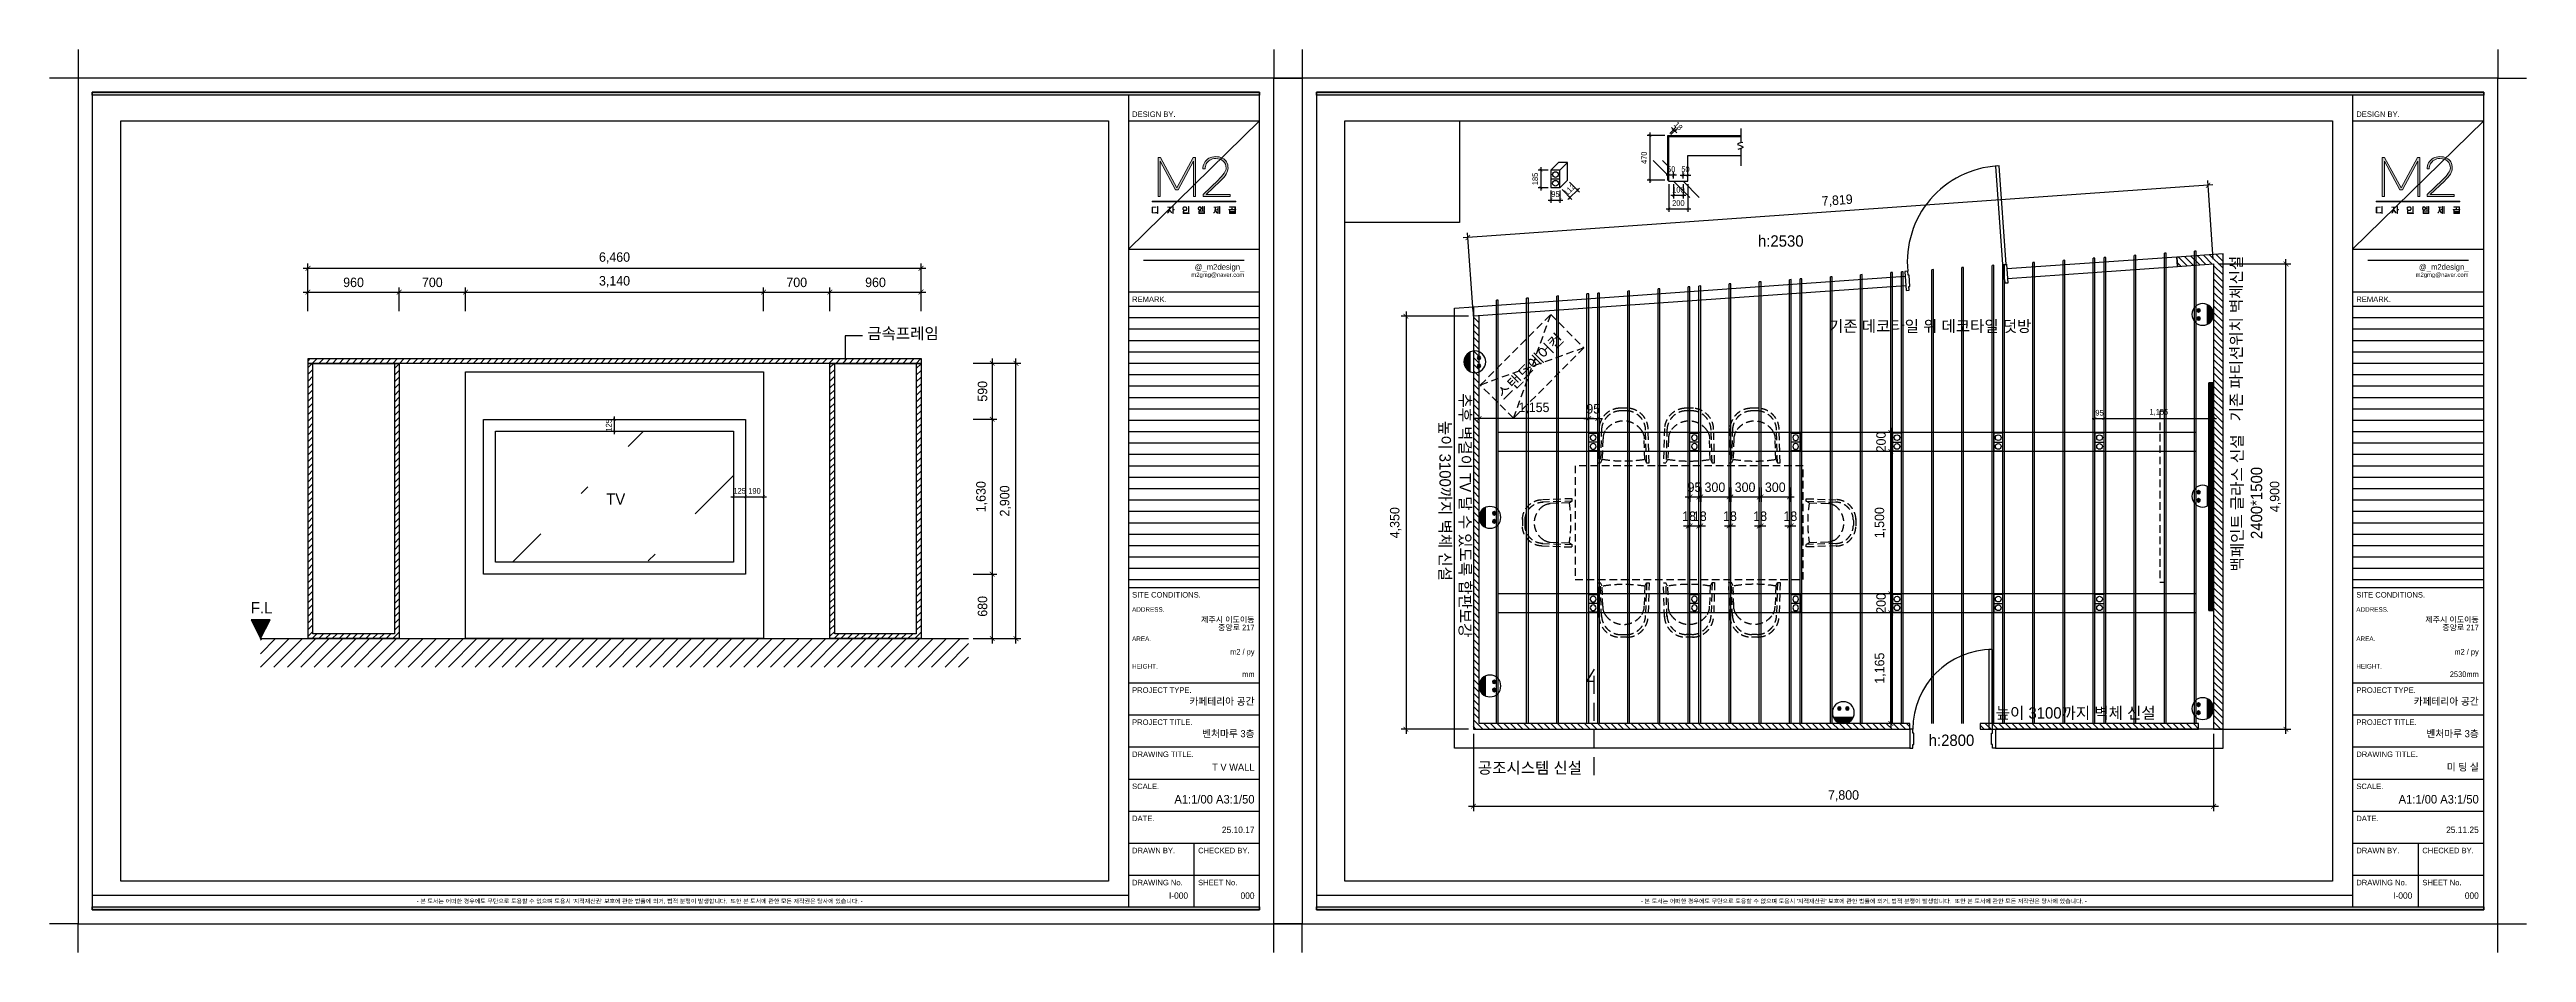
# Model space of a CAD drawing. Header units: millimetres. Extents: x 262681 to 288781, y 94135 to 103645.
import ezdxf
from ezdxf.enums import TextEntityAlignment as Align

# ---------------------------------------------------------------- set-up
doc = ezdxf.new("R2010")
doc.units = ezdxf.units.MM
doc.header["$LTSCALE"] = 100
doc.header["$PDMODE"] = 3
doc.linetypes.add('DASHED2', pattern=[9.525, 6.35, -3.175])
doc.linetypes.add('DH-HID2', pattern=[1.2, 0.8, -0.4])
doc.layers.get('DEFPOINTS').update_dxf_attribs({"color": 248})
for name, color, linetype in [('0-ELC TEXT', 7, 'Continuous'), ('03-WAL NEW', 3, 'Continuous'), ('06-FUR', 6, 'Continuous'), ('07-DIM WAL', 5, 'Continuous'), ('2CONTINUOUS', 2, 'Continuous'), ('_U+B808_U+C774_U+C5B4 2', 7, 'Continuous'), ('CO-DO-FR', 7, 'Continuous'), ('CO-DOOR', 8, 'Continuous'), ('FORM(YOURNAME)-1', 1, 'Continuous'), ('FORM(YOURNAME)-11', 1, 'Continuous'), ('FU-FURM', 251, 'DH-HID2'), ('RC-LIGHT', 7, 'Continuous'), ('설비', 140, 'Continuous')]:
    doc.layers.add(name, color=color, linetype=linetype)
doc.styles.add('HY 울릉도 L', font='')
doc.styles.add('YOURNAME', font='HY울릉도M.TTF')
doc.styles.add('코레일둥고', font='Korail_Round_Gothic_Medium.ttf')
doc.styles.get('HY 울릉도 L').set_extended_font_data('HY울릉도L')
doc.dimstyles.new('30', dxfattribs={"dimscale": 30, "dimtxt": 2, "dimasz": 1, "dimexe": 1, "dimexo": 1, "dimgap": 1, "dimtad": 1, "dimdec": 0, "dimrnd": 0.05, "dimdsep": 46, "dimlunit": 6, "dimtxsty": 'HY 울릉도 L', "dimblk": 'ARCHTICK', "dimcen": 2.5, "dimdle": 1, "dimclrd": 133, "dimclre": 133, "dimclrt": 30, "dimadec": 0, "dimazin": 0, "dimtfac": 1, "dimtdec": 0, "dimtix": 1, "dimtmove": 2, "dimatfit": 3, "dimldrblk": 'ARCHTICK', "dimfxl": 1, "dimlwd": -1, "dimlwe": -1, "dimarcsym": 0})
doc.dimstyles.new('50', dxfattribs={"dimscale": 50, "dimtxt": 2, "dimasz": 1, "dimexe": 1, "dimexo": 1, "dimgap": 1, "dimtad": 1, "dimdec": 0, "dimrnd": 0.05, "dimdsep": 46, "dimlunit": 6, "dimtxsty": 'HY 울릉도 L', "dimblk": 'ARCHTICK', "dimcen": 2.5, "dimdle": 1, "dimclrd": 133, "dimclre": 133, "dimclrt": 30, "dimadec": 0, "dimazin": 0, "dimtfac": 1, "dimtdec": 0, "dimtix": 1, "dimtmove": 2, "dimatfit": 3, "dimldrblk": 'ARCHTICK', "dimfxl": 1, "dimlwd": -1, "dimlwe": -1, "dimarcsym": 0})
picture_1 = doc.add_image_def('image1.png', size_in_pixel=(220, 195))
pattern_1 = [(135, (374914.087, -216525.87), (-35.355339, -35.355339), [])]
pattern_2 = [(45, (0, 0), (-35.355339, 35.355339), [])]

# ---------------------------------------------------------------- blocks, each defined once
blk = doc.blocks.new('block 34')
at = {"layer": '_U+B808_U+C774_U+C5B4 2'}
h = blk.add_hatch(color=35, dxfattribs=at)
h.dxf.hatch_style = 2
h.paths.add_polyline_path([(674.6, -105.5), (675.7, -105.5), (683.4, -119.7), (691.1, -105.5), (692.2, -105.5), (692.2, -123.8), (691.2, -123.8), (691.2, -107.3), (684, -120.7), (682.8, -120.7), (675.6, -107.3), (675.6, -123.8), (674.6, -123.8)])
h = blk.add_hatch(color=35, dxfattribs=at)
h.dxf.hatch_style = 2
edge = h.paths.add_edge_path()
edge.add_spline(control_points=[(704.7, -105.8), (705.6, -106.2), (706.3, -106.8), (706.7, -107.6), (707.2, -108.4), (707.4, -109.4), (707.4, -110.5), (707.4, -111.4), (707.1, -112.4), (706.5, -113.3), (705.9, -114.3), (705, -115.4), (703.7, -116.6), (703.7, -116.6), (697.1, -122.9), (697.1, -122.9), (697.1, -122.9), (708.3, -122.9), (708.3, -122.9), (708.3, -122.9), (708.3, -123.8), (708.3, -123.8), (708.3, -123.8), (695.7, -123.8), (695.7, -123.8), (695.7, -123.8), (695.7, -122.9), (695.7, -122.9), (695.7, -122.9), (702.7, -116.2), (702.7, -116.2), (704, -114.9), (704.9, -113.9), (705.5, -112.9), (706.1, -112), (706.5, -111.2), (706.5, -110.5), (706.5, -109.1), (706, -108), (705.1, -107.2), (704.2, -106.4), (703.1, -106), (701.6, -106), (700.5, -106), (699.6, -106.3), (698.9, -106.7), (698.1, -107.2), (697.6, -107.8), (697.2, -108.5), (696.8, -109.2), (696.6, -110.1), (696.6, -110.9), (696.6, -110.9), (695.6, -110.9), (695.6, -110.9), (695.6, -109.9), (695.8, -108.9), (696.3, -108), (696.8, -107.2), (697.5, -106.5), (698.4, -105.9), (699.3, -105.4), (700.3, -105.1), (701.6, -105.1), (702.8, -105.1), (703.8, -105.3), (704.7, -105.8)], knot_values=[0, 0, 0, 0, 1, 1, 1, 2, 2, 2, 3, 3, 3, 4, 4, 4, 5, 5, 5, 6, 6, 6, 7, 7, 7, 8, 8, 8, 9, 9, 9, 10, 10, 10, 11, 11, 11, 12, 12, 12, 13, 13, 13, 14, 14, 14, 15, 15, 15, 16, 16, 16, 17, 17, 17, 18, 18, 18, 19, 19, 19, 20, 20, 20, 21, 21, 21, 22, 22, 22, 22], degree=3, periodic=0)
at = {"layer": '_U+B808_U+C774_U+C5B4 2', "lineweight": 0}
blk.add_lwpolyline([(674.6, -105.5), (675.7, -105.5), (683.4, -119.7), (691.1, -105.5), (692.2, -105.5), (692.2, -123.8), (691.2, -123.8), (691.2, -107.3), (684, -120.7), (682.8, -120.7), (675.6, -107.3), (675.6, -123.8), (674.6, -123.8), (674.6, -105.5)], dxfattribs=at)
blk.add_open_spline([(704.7, -105.8), (705.6, -106.2), (706.3, -106.8), (706.7, -107.6), (707.2, -108.4), (707.4, -109.4), (707.4, -110.5), (707.4, -111.4), (707.1, -112.4), (706.5, -113.3), (705.9, -114.3), (705, -115.4), (703.7, -116.6), (703.7, -116.6), (697.1, -122.9), (697.1, -122.9), (697.1, -122.9), (708.3, -122.9), (708.3, -122.9), (708.3, -122.9), (708.3, -123.8), (708.3, -123.8), (708.3, -123.8), (695.7, -123.8), (695.7, -123.8), (695.7, -123.8), (695.7, -122.9), (695.7, -122.9), (695.7, -122.9), (702.7, -116.2), (702.7, -116.2), (704, -114.9), (704.9, -113.9), (705.5, -112.9), (706.1, -112), (706.5, -111.2), (706.5, -110.5), (706.5, -109.1), (706, -108), (705.1, -107.2), (704.2, -106.4), (703.1, -106), (701.6, -106), (700.5, -106), (699.6, -106.3), (698.9, -106.7), (698.1, -107.2), (697.6, -107.8), (697.2, -108.5), (696.8, -109.2), (696.6, -110.1), (696.6, -110.9), (696.6, -110.9), (695.6, -110.9), (695.6, -110.9), (695.6, -109.9), (695.8, -108.9), (696.3, -108), (696.8, -107.2), (697.5, -106.5), (698.4, -105.9), (699.3, -105.4), (700.3, -105.1), (701.6, -105.1), (702.8, -105.1), (703.8, -105.3), (704.7, -105.8)], degree=3, knots=[0, 0, 0, 0, 1, 1, 1, 2, 2, 2, 3, 3, 3, 4, 4, 4, 5, 5, 5, 6, 6, 6, 7, 7, 7, 8, 8, 8, 9, 9, 9, 10, 10, 10, 11, 11, 11, 12, 12, 12, 13, 13, 13, 14, 14, 14, 15, 15, 15, 16, 16, 16, 17, 17, 17, 18, 18, 18, 19, 19, 19, 20, 20, 20, 21, 21, 21, 22, 22, 22, 22], dxfattribs=at)
blk = doc.blocks.new('block 35')
at = {"layer": '_U+B808_U+C774_U+C5B4 2'}
h = blk.add_hatch(color=35, dxfattribs=at)
h.dxf.hatch_style = 2
edge = h.paths.add_edge_path()
edge.add_spline(control_points=[(673.7, -128.8), (673.7, -128.8), (672, -128.8), (672, -128.8), (672, -128.8), (672, -131.4), (672, -131.4), (672, -131.4), (673.1, -131.4), (673.1, -131.4), (673.3, -131.4), (673.4, -131.3), (673.6, -131.3), (673.7, -131.3), (673.9, -131.2), (674, -131.2), (674, -131.2), (674, -131.4), (674, -131.4), (673.9, -131.4), (673.8, -131.4), (673.6, -131.5), (673.5, -131.5), (673.3, -131.5), (673.1, -131.5), (673.1, -131.5), (671.8, -131.5), (671.8, -131.5), (671.8, -131.5), (671.8, -128.7), (671.8, -128.7), (671.8, -128.7), (673.7, -128.7), (673.7, -128.7), (673.7, -128.7), (673.7, -128.8), (673.7, -128.8)], knot_values=[0, 0, 0, 0, 1, 1, 1, 2, 2, 2, 3, 3, 3, 4, 4, 4, 5, 5, 5, 6, 6, 6, 7, 7, 7, 8, 8, 8, 9, 9, 9, 10, 10, 10, 11, 11, 11, 12, 12, 12, 12], degree=3, periodic=0)
h.paths.add_polyline_path([(674.5, -131.7), (674.4, -131.7), (674.4, -128.5), (674.5, -128.5)])
h = blk.add_hatch(color=35, dxfattribs=at)
h.dxf.hatch_style = 2
edge = h.paths.add_edge_path()
edge.add_spline(control_points=[(680, -130), (680, -130), (681.1, -131.4), (681.1, -131.4), (681.1, -131.4), (681, -131.5), (681, -131.5), (681, -131.5), (679.9, -130.2), (679.9, -130.2), (679.8, -130.6), (679.7, -130.9), (679.5, -131.1), (679.3, -131.3), (679.1, -131.5), (678.9, -131.5), (678.9, -131.5), (678.9, -131.4), (678.9, -131.4), (679.1, -131.3), (679.3, -131.2), (679.4, -130.9), (679.6, -130.7), (679.7, -130.4), (679.8, -130), (679.9, -129.7), (679.9, -129.3), (679.9, -128.8), (679.9, -128.8), (679, -128.8), (679, -128.8), (679, -128.8), (679, -128.7), (679, -128.7), (679, -128.7), (681, -128.7), (681, -128.7), (681, -128.7), (681, -128.8), (681, -128.8), (681, -128.8), (680.1, -128.8), (680.1, -128.8), (680.1, -129.3), (680, -129.7), (680, -130)], knot_values=[0, 0, 0, 0, 1, 1, 1, 2, 2, 2, 3, 3, 3, 4, 4, 4, 5, 5, 5, 6, 6, 6, 7, 7, 7, 8, 8, 8, 9, 9, 9, 10, 10, 10, 11, 11, 11, 12, 12, 12, 13, 13, 13, 14, 14, 14, 15, 15, 15, 15], degree=3, periodic=0)
h.paths.add_polyline_path([(682.2, -130.1), (681.7, -130.1), (681.7, -131.7), (681.5, -131.7), (681.5, -128.5), (681.7, -128.5), (681.7, -129.9), (682.2, -129.9)])
h = blk.add_hatch(color=35, dxfattribs=at)
h.dxf.hatch_style = 2
edge = h.paths.add_edge_path()
edge.add_spline(control_points=[(687.7, -128.7), (687.8, -128.8), (688, -128.9), (688, -129), (688.1, -129.1), (688.1, -129.3), (688.1, -129.5), (688.1, -129.6), (688.1, -129.8), (688, -129.9), (688, -130.1), (687.8, -130.2), (687.7, -130.3), (687.5, -130.3), (687.4, -130.4), (687.2, -130.4), (686.9, -130.4), (686.8, -130.3), (686.6, -130.3), (686.5, -130.2), (686.4, -130.1), (686.3, -129.9), (686.2, -129.8), (686.2, -129.6), (686.2, -129.5), (686.2, -129.3), (686.2, -129.1), (686.3, -129), (686.4, -128.9), (686.5, -128.8), (686.6, -128.7), (686.8, -128.6), (686.9, -128.6), (687.2, -128.6), (687.4, -128.6), (687.5, -128.6), (687.7, -128.7)], knot_values=[0, 0, 0, 0, 1, 1, 1, 2, 2, 2, 3, 3, 3, 4, 4, 4, 5, 5, 5, 6, 6, 6, 7, 7, 7, 8, 8, 8, 9, 9, 9, 10, 10, 10, 11, 11, 11, 12, 12, 12, 12], degree=3, periodic=0)
edge = h.paths.add_edge_path()
edge.add_spline(control_points=[(686.7, -128.8), (686.6, -128.9), (686.5, -128.9), (686.4, -129.1), (686.4, -129.2), (686.3, -129.3), (686.3, -129.5), (686.3, -129.6), (686.4, -129.8), (686.4, -129.9), (686.5, -130), (686.6, -130.1), (686.7, -130.2), (686.8, -130.2), (687, -130.2), (687.2, -130.2), (687.3, -130.2), (687.5, -130.2), (687.6, -130.2), (687.7, -130.1), (687.8, -130), (687.9, -129.9), (687.9, -129.8), (688, -129.6), (688, -129.5), (688, -129.3), (687.9, -129.2), (687.9, -129.1), (687.8, -128.9), (687.7, -128.9), (687.6, -128.8), (687.5, -128.7), (687.3, -128.7), (687.2, -128.7), (687, -128.7), (686.8, -128.7), (686.7, -128.8)], knot_values=[0, 0, 0, 0, 1, 1, 1, 2, 2, 2, 3, 3, 3, 4, 4, 4, 5, 5, 5, 6, 6, 6, 7, 7, 7, 8, 8, 8, 9, 9, 9, 10, 10, 10, 11, 11, 11, 12, 12, 12, 12], degree=3, periodic=0)
h.paths.add_polyline_path([(686.6, -131.5), (689.2, -131.5), (689.2, -131.7), (686.4, -131.7), (686.4, -130.7), (686.6, -130.7)])
h.paths.add_polyline_path([(689, -130.9), (688.9, -130.9), (688.9, -128.5), (689, -128.5)])
h = blk.add_hatch(color=35, dxfattribs=at)
h.dxf.hatch_style = 2
edge = h.paths.add_edge_path()
edge.add_spline(control_points=[(694.7, -130), (694.5, -130.2), (694.4, -130.2), (694.1, -130.2), (693.9, -130.2), (693.7, -130.2), (693.6, -130), (693.5, -129.8), (693.4, -129.6), (693.4, -129.4), (693.4, -129.1), (693.5, -128.9), (693.6, -128.8), (693.7, -128.6), (693.9, -128.5), (694.1, -128.5), (694.3, -128.5), (694.5, -128.6), (694.6, -128.7), (694.8, -128.9), (694.8, -129), (694.8, -129.2), (694.8, -129.2), (695.4, -129.2), (695.4, -129.2), (695.4, -129.2), (695.4, -128.5), (695.4, -128.5), (695.4, -128.5), (695.6, -128.5), (695.6, -128.5), (695.6, -128.5), (695.6, -130.3), (695.6, -130.3), (695.6, -130.3), (695.4, -130.3), (695.4, -130.3), (695.4, -130.3), (695.4, -129.4), (695.4, -129.4), (695.4, -129.4), (694.9, -129.4), (694.9, -129.4), (694.9, -129.6), (694.8, -129.8), (694.7, -130)], knot_values=[0, 0, 0, 0, 1, 1, 1, 2, 2, 2, 3, 3, 3, 4, 4, 4, 5, 5, 5, 6, 6, 6, 7, 7, 7, 8, 8, 8, 9, 9, 9, 10, 10, 10, 11, 11, 11, 12, 12, 12, 13, 13, 13, 14, 14, 14, 15, 15, 15, 15], degree=3, periodic=0)
edge = h.paths.add_edge_path()
edge.add_spline(control_points=[(693.7, -129.9), (693.8, -130), (694, -130.1), (694.1, -130.1), (694.3, -130.1), (694.5, -130), (694.5, -129.9), (694.6, -129.8), (694.7, -129.6), (694.7, -129.4), (694.7, -129.2), (694.6, -129), (694.5, -128.9), (694.5, -128.8), (694.3, -128.7), (694.1, -128.7), (694, -128.7), (693.8, -128.8), (693.7, -128.9), (693.6, -129), (693.6, -129.2), (693.6, -129.4), (693.6, -129.6), (693.6, -129.8), (693.7, -129.9)], knot_values=[0, 0, 0, 0, 1, 1, 1, 2, 2, 2, 3, 3, 3, 4, 4, 4, 5, 5, 5, 6, 6, 6, 7, 7, 7, 8, 8, 8, 8], degree=3, periodic=0)
h.paths.add_polyline_path([(693.7, -130.6), (696.4, -130.6), (696.4, -131.7), (693.7, -131.7)])
h.paths.add_polyline_path([(693.9, -131.5), (696.2, -131.5), (696.2, -130.7), (693.9, -130.7)])
h.paths.add_polyline_path([(696.4, -128.5), (696.4, -130.3), (696.2, -130.3), (696.2, -128.5)])
h = blk.add_hatch(color=35, dxfattribs=at)
h.dxf.hatch_style = 2
edge = h.paths.add_edge_path()
edge.add_spline(control_points=[(701.5, -129.9), (701.5, -129.9), (702.3, -131.4), (702.3, -131.4), (702.3, -131.4), (702.1, -131.5), (702.1, -131.5), (702.1, -131.5), (701.4, -130.2), (701.4, -130.2), (701.3, -130.9), (701, -131.4), (700.6, -131.5), (700.6, -131.5), (700.6, -131.4), (700.6, -131.4), (700.9, -131.3), (701.1, -131), (701.2, -130.5), (701.3, -130.1), (701.4, -129.5), (701.4, -128.8), (701.4, -128.8), (700.7, -128.8), (700.7, -128.8), (700.7, -128.8), (700.7, -128.7), (700.7, -128.7), (700.7, -128.7), (702.2, -128.7), (702.2, -128.7), (702.2, -128.7), (702.2, -128.8), (702.2, -128.8), (702.2, -128.8), (701.5, -128.8), (701.5, -128.8), (701.5, -129.2), (701.5, -129.6), (701.5, -129.9)], knot_values=[0, 0, 0, 0, 1, 1, 1, 2, 2, 2, 3, 3, 3, 4, 4, 4, 5, 5, 5, 6, 6, 6, 7, 7, 7, 8, 8, 8, 9, 9, 9, 10, 10, 10, 11, 11, 11, 12, 12, 12, 13, 13, 13, 13], degree=3, periodic=0)
h.paths.add_polyline_path([(702.6, -128.5), (702.8, -128.5), (702.8, -131.7), (702.6, -131.7), (702.6, -129.9), (702, -129.9), (702, -129.8), (702.6, -129.8)])
h.paths.add_polyline_path([(703.6, -128.5), (703.6, -131.7), (703.4, -131.7), (703.4, -128.5)])
h = blk.add_hatch(color=35, dxfattribs=at)
h.dxf.hatch_style = 2
h.paths.add_polyline_path([(711, -129.9), (711, -130.1), (707.8, -130.1), (707.8, -129.9), (709.2, -129.9), (709.2, -129.2), (709.3, -129.2), (709.3, -129.9)])
h.paths.add_polyline_path([(710.6, -128.7), (708.1, -128.7), (708.1, -128.6), (710.8, -128.6), (710.8, -129.6), (710.6, -129.6)])
h.paths.add_polyline_path([(710.6, -130.4), (710.8, -130.4), (710.8, -131.7), (708.1, -131.7), (708.1, -130.4), (708.2, -130.4), (708.2, -130.8), (710.6, -130.8)])
h.paths.add_polyline_path([(710.6, -131.5), (710.6, -131), (708.2, -131), (708.2, -131.5)])
at = {"layer": '_U+B808_U+C774_U+C5B4 2', "lineweight": 0}
for points in [[(674.5, -131.7), (674.4, -131.7), (674.4, -128.5), (674.5, -128.5), (674.5, -131.7)], [(682.2, -130.1), (681.7, -130.1), (681.7, -131.7), (681.5, -131.7), (681.5, -128.5), (681.7, -128.5), (681.7, -129.9), (682.2, -129.9), (682.2, -130.1)], [(686.6, -131.5), (689.2, -131.5), (689.2, -131.7), (686.4, -131.7), (686.4, -130.7), (686.6, -130.7), (686.6, -131.5)], [(689, -130.9), (688.9, -130.9), (688.9, -128.5), (689, -128.5), (689, -130.9)], [(693.7, -130.6), (696.4, -130.6), (696.4, -131.7), (693.7, -131.7), (693.7, -130.6)], [(693.9, -131.5), (696.2, -131.5), (696.2, -130.7), (693.9, -130.7), (693.9, -131.5)], [(696.4, -128.5), (696.4, -130.3), (696.2, -130.3), (696.2, -128.5), (696.4, -128.5)], [(702.6, -128.5), (702.8, -128.5), (702.8, -131.7), (702.6, -131.7), (702.6, -129.9), (702, -129.9), (702, -129.8), (702.6, -129.8), (702.6, -128.5)], [(703.6, -128.5), (703.6, -131.7), (703.4, -131.7), (703.4, -128.5), (703.6, -128.5)], [(711, -129.9), (711, -130.1), (707.8, -130.1), (707.8, -129.9), (709.2, -129.9), (709.2, -129.2), (709.3, -129.2), (709.3, -129.9), (711, -129.9)], [(710.6, -128.7), (708.1, -128.7), (708.1, -128.6), (710.8, -128.6), (710.8, -129.6), (710.6, -129.6), (710.6, -128.7)], [(710.6, -130.4), (710.8, -130.4), (710.8, -131.7), (708.1, -131.7), (708.1, -130.4), (708.2, -130.4), (708.2, -130.8), (710.6, -130.8), (710.6, -130.4)], [(710.6, -131.5), (710.6, -131), (708.2, -131), (708.2, -131.5), (710.6, -131.5)]]:
    blk.add_lwpolyline(points, dxfattribs=at)
for points, knots in [([(673.7, -128.8), (673.7, -128.8), (672, -128.8), (672, -128.8), (672, -128.8), (672, -131.4), (672, -131.4), (672, -131.4), (673.1, -131.4), (673.1, -131.4), (673.3, -131.4), (673.4, -131.3), (673.6, -131.3), (673.7, -131.3), (673.9, -131.2), (674, -131.2), (674, -131.2), (674, -131.4), (674, -131.4), (673.9, -131.4), (673.8, -131.4), (673.6, -131.5), (673.5, -131.5), (673.3, -131.5), (673.1, -131.5), (673.1, -131.5), (671.8, -131.5), (671.8, -131.5), (671.8, -131.5), (671.8, -128.7), (671.8, -128.7), (671.8, -128.7), (673.7, -128.7), (673.7, -128.7), (673.7, -128.7), (673.7, -128.8), (673.7, -128.8)], [0, 0, 0, 0, 1, 1, 1, 2, 2, 2, 3, 3, 3, 4, 4, 4, 5, 5, 5, 6, 6, 6, 7, 7, 7, 8, 8, 8, 9, 9, 9, 10, 10, 10, 11, 11, 11, 12, 12, 12, 12]), ([(680, -130), (680, -130), (681.1, -131.4), (681.1, -131.4), (681.1, -131.4), (681, -131.5), (681, -131.5), (681, -131.5), (679.9, -130.2), (679.9, -130.2), (679.8, -130.6), (679.7, -130.9), (679.5, -131.1), (679.3, -131.3), (679.1, -131.5), (678.9, -131.5), (678.9, -131.5), (678.9, -131.4), (678.9, -131.4), (679.1, -131.3), (679.3, -131.2), (679.4, -130.9), (679.6, -130.7), (679.7, -130.4), (679.8, -130), (679.9, -129.7), (679.9, -129.3), (679.9, -128.8), (679.9, -128.8), (679, -128.8), (679, -128.8), (679, -128.8), (679, -128.7), (679, -128.7), (679, -128.7), (681, -128.7), (681, -128.7), (681, -128.7), (681, -128.8), (681, -128.8), (681, -128.8), (680.1, -128.8), (680.1, -128.8), (680.1, -129.3), (680, -129.7), (680, -130)], [0, 0, 0, 0, 1, 1, 1, 2, 2, 2, 3, 3, 3, 4, 4, 4, 5, 5, 5, 6, 6, 6, 7, 7, 7, 8, 8, 8, 9, 9, 9, 10, 10, 10, 11, 11, 11, 12, 12, 12, 13, 13, 13, 14, 14, 14, 15, 15, 15, 15]), ([(687.7, -128.7), (687.8, -128.8), (688, -128.9), (688, -129), (688.1, -129.1), (688.1, -129.3), (688.1, -129.5), (688.1, -129.6), (688.1, -129.8), (688, -129.9), (688, -130.1), (687.8, -130.2), (687.7, -130.3), (687.5, -130.3), (687.4, -130.4), (687.2, -130.4), (686.9, -130.4), (686.8, -130.3), (686.6, -130.3), (686.5, -130.2), (686.4, -130.1), (686.3, -129.9), (686.2, -129.8), (686.2, -129.6), (686.2, -129.5), (686.2, -129.3), (686.2, -129.1), (686.3, -129), (686.4, -128.9), (686.5, -128.8), (686.6, -128.7), (686.8, -128.6), (686.9, -128.6), (687.2, -128.6), (687.4, -128.6), (687.5, -128.6), (687.7, -128.7)], [0, 0, 0, 0, 1, 1, 1, 2, 2, 2, 3, 3, 3, 4, 4, 4, 5, 5, 5, 6, 6, 6, 7, 7, 7, 8, 8, 8, 9, 9, 9, 10, 10, 10, 11, 11, 11, 12, 12, 12, 12]), ([(686.7, -128.8), (686.6, -128.9), (686.5, -128.9), (686.4, -129.1), (686.4, -129.2), (686.3, -129.3), (686.3, -129.5), (686.3, -129.6), (686.4, -129.8), (686.4, -129.9), (686.5, -130), (686.6, -130.1), (686.7, -130.2), (686.8, -130.2), (687, -130.2), (687.2, -130.2), (687.3, -130.2), (687.5, -130.2), (687.6, -130.2), (687.7, -130.1), (687.8, -130), (687.9, -129.9), (687.9, -129.8), (688, -129.6), (688, -129.5), (688, -129.3), (687.9, -129.2), (687.9, -129.1), (687.8, -128.9), (687.7, -128.9), (687.6, -128.8), (687.5, -128.7), (687.3, -128.7), (687.2, -128.7), (687, -128.7), (686.8, -128.7), (686.7, -128.8)], [0, 0, 0, 0, 1, 1, 1, 2, 2, 2, 3, 3, 3, 4, 4, 4, 5, 5, 5, 6, 6, 6, 7, 7, 7, 8, 8, 8, 9, 9, 9, 10, 10, 10, 11, 11, 11, 12, 12, 12, 12]), ([(694.7, -130), (694.5, -130.2), (694.4, -130.2), (694.1, -130.2), (693.9, -130.2), (693.7, -130.2), (693.6, -130), (693.5, -129.8), (693.4, -129.6), (693.4, -129.4), (693.4, -129.1), (693.5, -128.9), (693.6, -128.8), (693.7, -128.6), (693.9, -128.5), (694.1, -128.5), (694.3, -128.5), (694.5, -128.6), (694.6, -128.7), (694.8, -128.9), (694.8, -129), (694.8, -129.2), (694.8, -129.2), (695.4, -129.2), (695.4, -129.2), (695.4, -129.2), (695.4, -128.5), (695.4, -128.5), (695.4, -128.5), (695.6, -128.5), (695.6, -128.5), (695.6, -128.5), (695.6, -130.3), (695.6, -130.3), (695.6, -130.3), (695.4, -130.3), (695.4, -130.3), (695.4, -130.3), (695.4, -129.4), (695.4, -129.4), (695.4, -129.4), (694.9, -129.4), (694.9, -129.4), (694.9, -129.6), (694.8, -129.8), (694.7, -130)], [0, 0, 0, 0, 1, 1, 1, 2, 2, 2, 3, 3, 3, 4, 4, 4, 5, 5, 5, 6, 6, 6, 7, 7, 7, 8, 8, 8, 9, 9, 9, 10, 10, 10, 11, 11, 11, 12, 12, 12, 13, 13, 13, 14, 14, 14, 15, 15, 15, 15]), ([(693.7, -129.9), (693.8, -130), (694, -130.1), (694.1, -130.1), (694.3, -130.1), (694.5, -130), (694.5, -129.9), (694.6, -129.8), (694.7, -129.6), (694.7, -129.4), (694.7, -129.2), (694.6, -129), (694.5, -128.9), (694.5, -128.8), (694.3, -128.7), (694.1, -128.7), (694, -128.7), (693.8, -128.8), (693.7, -128.9), (693.6, -129), (693.6, -129.2), (693.6, -129.4), (693.6, -129.6), (693.6, -129.8), (693.7, -129.9)], [0, 0, 0, 0, 1, 1, 1, 2, 2, 2, 3, 3, 3, 4, 4, 4, 5, 5, 5, 6, 6, 6, 7, 7, 7, 8, 8, 8, 8]), ([(701.5, -129.9), (701.5, -129.9), (702.3, -131.4), (702.3, -131.4), (702.3, -131.4), (702.1, -131.5), (702.1, -131.5), (702.1, -131.5), (701.4, -130.2), (701.4, -130.2), (701.3, -130.9), (701, -131.4), (700.6, -131.5), (700.6, -131.5), (700.6, -131.4), (700.6, -131.4), (700.9, -131.3), (701.1, -131), (701.2, -130.5), (701.3, -130.1), (701.4, -129.5), (701.4, -128.8), (701.4, -128.8), (700.7, -128.8), (700.7, -128.8), (700.7, -128.8), (700.7, -128.7), (700.7, -128.7), (700.7, -128.7), (702.2, -128.7), (702.2, -128.7), (702.2, -128.7), (702.2, -128.8), (702.2, -128.8), (702.2, -128.8), (701.5, -128.8), (701.5, -128.8), (701.5, -129.2), (701.5, -129.6), (701.5, -129.9)], [0, 0, 0, 0, 1, 1, 1, 2, 2, 2, 3, 3, 3, 4, 4, 4, 5, 5, 5, 6, 6, 6, 7, 7, 7, 8, 8, 8, 9, 9, 9, 10, 10, 10, 11, 11, 11, 12, 12, 12, 13, 13, 13, 13])]:
    blk.add_open_spline(points, degree=3, knots=knots, dxfattribs=at)
blk = doc.blocks.new('block 33')
at = {"layer": '_U+B808_U+C774_U+C5B4 2'}
for name in ['block 34', 'block 35']:
    blk.add_blockref(name, (0, 0), dxfattribs=at)
blk = doc.blocks.new('block 32')
at = {"layer": '_U+B808_U+C774_U+C5B4 2'}
h = blk.add_hatch(color=35, dxfattribs=at)
h.dxf.hatch_style = 2
h.paths.add_polyline_path([(711, -126.3), (671.8, -126.3), (671.8, -125.9), (711, -125.9)])
at = {"layer": '_U+B808_U+C774_U+C5B4 2', "lineweight": 0}
blk.add_lwpolyline([(711, -126.3), (671.8, -126.3), (671.8, -125.9), (711, -125.9), (711, -126.3)], dxfattribs=at)
at = {"layer": '_U+B808_U+C774_U+C5B4 2'}
blk.add_blockref('block 33', (0, 0), dxfattribs=at)
blk = doc.blocks.new('FORM-ELEVATION')
at = {"layer": 'FORM(YOURNAME)-11'}
h = blk.add_hatch(color=256, dxfattribs=at)
h.dxf.hatch_style = 1
h.paths.add_polyline_path([(-10309, 35708), (71691, 35708), (71691, 35508), (-10309, 35508)])
h.paths.add_polyline_path([(-10309, -21492), (71691, -21492), (71691, -21692), (-10309, -21692)])
at = {"layer": 'DEFPOINTS', "color": 158}
for p, q in [((62481, 35508), (62481, -21492)), ((62481, 33708), (71691, 33708)), ((62481, 24686), (71691, 33708)), ((62481, 24686), (71691, 24686)), ((62481, 20686), (71691, 20686)), ((62481, 19886), (71691, 19886)), ((62481, 19086), (71691, 19086)), ((62481, 18286), (71691, 18286)), ((62481, 17486), (71691, 17486)), ((62481, 16686), (71691, 16686)), ((62481, 15886), (71691, 15886)), ((62481, 15086), (71691, 15086)), ((62481, 14286), (71691, 14286)), ((62481, 13486), (71691, 13486)), ((62481, 12686), (71691, 12686)), ((62481, 11886), (71691, 11886)), ((62481, 11086), (71691, 11086)), ((62481, 10286), (71691, 10286)), ((62481, 9486), (71691, 9486)), ((62481, 8686), (71691, 8686)), ((62481, 7886), (71691, 7886)), ((62481, 7086), (71691, 7086)), ((62481, 6286), (71691, 6286)), ((62481, 5486), (71691, 5486)), ((62481, 4686), (71691, 4686)), ((62481, 3886), (71691, 3886)), ((62481, 3086), (71691, 3086)), ((62481, 2286), (71691, 2286)), ((62481, 1486), (71691, 1486)), ((62481, -20692), (-10309, -20692))]:
    blk.add_line(p, q, dxfattribs=at)
at = {"layer": 'DEFPOINTS', "color": 1}
for points in [[(-11309, 38708), (-11309, 36708), (-13309, 36708)], [(72691, 38708), (72691, 36708), (74691, 36708)], [(-11309, -24692), (-11309, -22692), (-13309, -22692)], [(72691, -24692), (72691, -22692), (74691, -22692)]]:
    blk.add_lwpolyline(points, dxfattribs=at)
at = {"layer": 'DEFPOINTS', "color": 158}
for points in [[(-10309, -21692), (71691, -21692), (71691, 35708), (-10309, 35708)], [(-8309, 33708), (61071, 33708), (61071, -19692), (-8309, -19692)]]:
    blk.add_lwpolyline(points, close=True, dxfattribs=at)
at = {"layer": 'FORM(YOURNAME)-11', "color": 251}
blk.add_line((63550, 23916), (70622, 23916), dxfattribs=at)
at = {"layer": 'FORM(YOURNAME)-11', "color": 14}
for p, q in [((62481, 21686), (71691, 21686)), ((62481, 937), (71691, 937)), ((62481, -5756), (71691, -5756)), ((62481, -8009), (71691, -8009)), ((62481, -10261), (71691, -10261)), ((62481, -12514), (71691, -12514)), ((62481, -14766), (71691, -14766)), ((62481, -17019), (71691, -17019)), ((67086, -17019), (67086, -21492)), ((62481, -19271), (71691, -19271))]:
    blk.add_line(p, q, dxfattribs=at)
at = {"layer": 'FORM(YOURNAME)-11', "color": 250}
blk.add_lwpolyline([(-11309, -22692), (72691, -22692), (72691, 36708), (-11309, 36708)], close=True, dxfattribs=at)
at = {"layer": 'FORM(YOURNAME)-11'}
for points in [[(-10309, 35708), (71691, 35708), (71691, 35508), (-10309, 35508)], [(-10309, -21492), (71691, -21492), (71691, -21692), (-10309, -21692)]]:
    blk.add_lwpolyline(points, close=True, dxfattribs=at)
at = {"layer": '_U+B808_U+C774_U+C5B4 2', "xscale": 150, "yscale": 150, "zscale": 150}
blk.add_blockref('block 32', (-36628, 46957), dxfattribs=at)
at = {"layer": 'FORM(YOURNAME)-11', "color": 14, "style": 'YOURNAME'}
for s, height, p in [('DESIGN BY.', 386.1, (62739, 34170)), ('REMARK.', 386.1, (62739, 21172)), ('SITE CONDITIONS.', 386.14, (62739, 422)), ('PROJECT TYPE.', 386.14, (62739, -6271)), ('PROJECT TITLE.', 386.14, (62739, -8524)), ('DRAWING TITLE.', 386.14, (62739, -10776)), ('SCALE.', 386.1, (62739, -13029)), ('DATE.', 386.1, (62739, -15281)), ('DRAWN BY.', 386.1, (62739, -17534)), ('CHECKED BY.', 386.14, (67376, -17534)), ('DRAWING No.', 386.14, (62739, -19786)), ('SHEET No.', 386.1, (67376, -19786))]:
    blk.add_text(s, height=height, dxfattribs=at).set_placement(p, align=Align.MIDDLE_LEFT)
for s, height, width, p in [('m2gmg@naver.com', 300, 0.995, (70622, 22747)), ('@_m2design_', 400, 1.03, (70622, 23242))]:
    blk.add_text(s, height=height, dxfattribs=dict(at, width=width)).set_placement(p, align=Align.RIGHT)
at = {"layer": 'FORM(YOURNAME)-11', "color": 251, "style": 'YOURNAME'}
for s, p in [('ADDRESS.', (62739, -608)), ('AREA.', (62739, -2667)), ('HEIGHT.', (62739, -4598))]:
    blk.add_text(s, height=321.8, dxfattribs=at).set_placement(p, align=Align.MIDDLE_LEFT)
at = {"layer": 'FORM(YOURNAME)-11', "color": 1, "style": 'YOURNAME'}
blk.add_text("- 본 도서는 어떠한 경우에도 무단으로 도용할 수 없으며 도용시 '지적재산권' 보호에 관한 법률에 의거, 법적 분쟁이 발생합니다.  또한 본 도서에 관한 모든 저작권은 당사에 있습니다. -", height=300, dxfattribs=at).set_placement((28146, -21092), align=Align.MIDDLE_CENTER)
at = {"layer": 'FORM(YOURNAME)-11', "color": 3, "style": 'YOURNAME'}
for tag, height, p in [('2', 450, (71041, -1863)), ('1', 450, (71041, -1219)), ('3', 450, (71041, -3150)), ('4', 450, (71041, -5081)), ('5', 515, (71041, -7398)), ('6', 515, (71041, -9650)), ('7', 515, (71041, -11903)), ('8', 515, (71041, -14155)), ('9', 515, (71041, -16408)), ('10', 515, (66791, -18596)), ('11', 515, (71041, -18660)), ('12', 515, (66791, -20848)), ('13', 515, (71041, -20848))]:
    blk.add_attdef(tag, text='', height=height, dxfattribs=at).set_placement(p, align=Align.MIDDLE_RIGHT)
blk = doc.blocks.new('_ArchTick')
at = {"color": 0, "linetype": 'ByBlock', "const_width": 0.15}
blk.add_lwpolyline([(-0.5, -0.5), (0.5, 0.5)], dxfattribs=at)
blk = doc.blocks.new('*D7')
at = {"layer": '07-DIM WAL', "color": 133}
for p, q in [((272414, 100340), (272914, 100340)), ((272864, 97390), (272864, 100390)), ((272414, 97440), (272914, 97440))]:
    blk.add_line(p, q, dxfattribs=at)
at = {"layer": 'DEFPOINTS', "color": 0}
for p in [(272364, 100340), (272864, 100340), (272364, 97440)]:
    blk.add_point(p, dxfattribs=at)
at = {"layer": '07-DIM WAL', "color": 133, "xscale": 50, "yscale": 50, "zscale": 50}
for p, rotation in [((272864, 100340), 90), ((272864, 97440), 270)]:
    blk.add_blockref('_ArchTick', p, dxfattribs=dict(at, rotation=rotation))
at = {"layer": '07-DIM WAL', "color": 30, "insert": (272754, 98890), "char_height": 100, "attachment_point": 5, "rotation": 90, "style": 'HY 울릉도 L'}
blk.add_mtext('2,900', dxfattribs=at)
blk = doc.blocks.new('*D8')
at = {"layer": '07-DIM WAL', "color": 133}
for p, q in [((271914, 101340), (265354, 101340)), ((265404, 100890), (265404, 101390)), ((271864, 100890), (271864, 101390))]:
    blk.add_line(p, q, dxfattribs=at)
at = {"layer": 'DEFPOINTS', "color": 0}
for p in [(265404, 101340), (265404, 100840), (271864, 100840)]:
    blk.add_point(p, dxfattribs=at)
at = {"layer": '07-DIM WAL', "color": 133, "xscale": 50, "yscale": 50, "zscale": 50, "rotation": 180}
blk.add_blockref('_ArchTick', (265404, 101340), dxfattribs=at)
at = {"layer": '07-DIM WAL', "color": 133, "xscale": 50, "yscale": 50, "zscale": 50}
blk.add_blockref('_ArchTick', (271864, 101340), dxfattribs=at)
at = {"layer": '07-DIM WAL', "color": 30, "insert": (268634, 101450), "char_height": 100, "attachment_point": 5, "style": 'HY 울릉도 L'}
blk.add_mtext('6,460', dxfattribs=at)
blk = doc.blocks.new('*D9')
at = {"layer": '07-DIM WAL', "color": 133}
for p, q in [((265354, 101090), (266414, 101090)), ((265404, 100890), (265404, 101140)), ((266364, 100890), (266364, 101140))]:
    blk.add_line(p, q, dxfattribs=at)
at = {"layer": 'DEFPOINTS', "color": 0}
for p in [(266364, 101090), (265404, 100840), (266364, 100840)]:
    blk.add_point(p, dxfattribs=at)
at = {"layer": '07-DIM WAL', "color": 133, "xscale": 50, "yscale": 50, "zscale": 50, "rotation": 180}
blk.add_blockref('_ArchTick', (265404, 101090), dxfattribs=at)
at = {"layer": '07-DIM WAL', "color": 133, "xscale": 50, "yscale": 50, "zscale": 50}
blk.add_blockref('_ArchTick', (266364, 101090), dxfattribs=at)
at = {"layer": '07-DIM WAL', "color": 30, "insert": (265884, 101192), "char_height": 100, "attachment_point": 5, "style": 'HY 울릉도 L'}
blk.add_mtext('960', dxfattribs=at)
blk = doc.blocks.new('*D10')
at = {"layer": '07-DIM WAL', "color": 133}
for p, q in [((266314, 101090), (267114, 101090)), ((266364, 100890), (266364, 101140)), ((267064, 100890), (267064, 101140))]:
    blk.add_line(p, q, dxfattribs=at)
at = {"layer": 'DEFPOINTS', "color": 0}
for p in [(267064, 101090), (266364, 100840), (267064, 100840)]:
    blk.add_point(p, dxfattribs=at)
at = {"layer": '07-DIM WAL', "color": 133, "xscale": 50, "yscale": 50, "zscale": 50, "rotation": 180}
blk.add_blockref('_ArchTick', (266364, 101090), dxfattribs=at)
at = {"layer": '07-DIM WAL', "color": 133, "xscale": 50, "yscale": 50, "zscale": 50}
blk.add_blockref('_ArchTick', (267064, 101090), dxfattribs=at)
at = {"layer": '07-DIM WAL', "color": 30, "insert": (266714, 101192), "char_height": 100, "attachment_point": 5, "style": 'HY 울릉도 L'}
blk.add_mtext('700', dxfattribs=at)
blk = doc.blocks.new('*D11')
at = {"layer": '07-DIM WAL', "color": 133}
for p, q in [((267014, 101090), (270254, 101090)), ((267064, 100890), (267064, 101140)), ((270204, 100890), (270204, 101140))]:
    blk.add_line(p, q, dxfattribs=at)
at = {"layer": 'DEFPOINTS', "color": 0}
for p in [(270204, 101090), (267064, 100840), (270204, 100840)]:
    blk.add_point(p, dxfattribs=at)
at = {"layer": '07-DIM WAL', "color": 133, "xscale": 50, "yscale": 50, "zscale": 50, "rotation": 180}
blk.add_blockref('_ArchTick', (267064, 101090), dxfattribs=at)
at = {"layer": '07-DIM WAL', "color": 133, "xscale": 50, "yscale": 50, "zscale": 50}
blk.add_blockref('_ArchTick', (270204, 101090), dxfattribs=at)
at = {"layer": '07-DIM WAL', "color": 30, "insert": (268634, 101200), "char_height": 100, "attachment_point": 5, "style": 'HY 울릉도 L'}
blk.add_mtext('3,140', dxfattribs=at)
blk = doc.blocks.new('*D12')
at = {"layer": '07-DIM WAL', "color": 133}
for p, q in [((270154, 101090), (270954, 101090)), ((270204, 100890), (270204, 101140)), ((270904, 100890), (270904, 101140))]:
    blk.add_line(p, q, dxfattribs=at)
at = {"layer": 'DEFPOINTS', "color": 0}
for p in [(270904, 101090), (270204, 100840), (270904, 100840)]:
    blk.add_point(p, dxfattribs=at)
at = {"layer": '07-DIM WAL', "color": 133, "xscale": 50, "yscale": 50, "zscale": 50, "rotation": 180}
blk.add_blockref('_ArchTick', (270204, 101090), dxfattribs=at)
at = {"layer": '07-DIM WAL', "color": 133, "xscale": 50, "yscale": 50, "zscale": 50}
blk.add_blockref('_ArchTick', (270904, 101090), dxfattribs=at)
at = {"layer": '07-DIM WAL', "color": 30, "insert": (270554, 101192), "char_height": 100, "attachment_point": 5, "style": 'HY 울릉도 L'}
blk.add_mtext('700', dxfattribs=at)
blk = doc.blocks.new('*D13')
at = {"layer": '07-DIM WAL', "color": 133}
for p, q in [((270854, 101090), (271914, 101090)), ((270904, 100890), (270904, 101140)), ((271864, 100890), (271864, 101140))]:
    blk.add_line(p, q, dxfattribs=at)
at = {"layer": 'DEFPOINTS', "color": 0}
for p in [(271864, 101090), (270904, 100840), (271864, 100840)]:
    blk.add_point(p, dxfattribs=at)
at = {"layer": '07-DIM WAL', "color": 133, "xscale": 50, "yscale": 50, "zscale": 50, "rotation": 180}
blk.add_blockref('_ArchTick', (270904, 101090), dxfattribs=at)
at = {"layer": '07-DIM WAL', "color": 133, "xscale": 50, "yscale": 50, "zscale": 50}
blk.add_blockref('_ArchTick', (271864, 101090), dxfattribs=at)
at = {"layer": '07-DIM WAL', "color": 30, "insert": (271384, 101192), "char_height": 100, "attachment_point": 5, "style": 'HY 울릉도 L'}
blk.add_mtext('960', dxfattribs=at)
blk = doc.blocks.new('*D14')
at = {"layer": '07-DIM WAL', "color": 133}
for p, q in [((269859, 98935), (270044, 98935)), ((269889, 98965), (269889, 98965)), ((270014, 98965), (270014, 98965))]:
    blk.add_line(p, q, dxfattribs=at)
at = {"layer": 'DEFPOINTS', "color": 0}
for p in [(269889, 98935), (270014, 98935), (270014, 98935)]:
    blk.add_point(p, dxfattribs=at)
at = {"layer": '07-DIM WAL', "color": 133, "xscale": 30, "yscale": 30, "zscale": 30}
blk.add_blockref('_ArchTick', (269889, 98935), dxfattribs=at)
at = {"layer": '07-DIM WAL', "color": 133, "xscale": 30, "yscale": 30, "zscale": 30, "rotation": 180}
blk.add_blockref('_ArchTick', (270014, 98935), dxfattribs=at)
at = {"layer": '07-DIM WAL', "color": 30, "insert": (269952, 98996), "char_height": 60, "attachment_point": 5, "style": 'HY 울릉도 L'}
blk.add_mtext('125', dxfattribs=at)
blk = doc.blocks.new('*D15')
at = {"layer": '07-DIM WAL', "color": 133}
for p, q in [((269984, 98935), (270234, 98935)), ((270014, 98965), (270014, 98965)), ((270204, 98965), (270204, 98965))]:
    blk.add_line(p, q, dxfattribs=at)
at = {"layer": 'DEFPOINTS', "color": 0}
for p in [(270014, 98935), (270204, 98935), (270204, 98935)]:
    blk.add_point(p, dxfattribs=at)
at = {"layer": '07-DIM WAL', "color": 133, "xscale": 30, "yscale": 30, "zscale": 30}
blk.add_blockref('_ArchTick', (270014, 98935), dxfattribs=at)
at = {"layer": '07-DIM WAL', "color": 133, "xscale": 30, "yscale": 30, "zscale": 30, "rotation": 180}
blk.add_blockref('_ArchTick', (270204, 98935), dxfattribs=at)
at = {"layer": '07-DIM WAL', "color": 30, "insert": (270109, 98996), "char_height": 60, "attachment_point": 5, "style": 'HY 울릉도 L'}
blk.add_mtext('190', dxfattribs=at)
blk = doc.blocks.new('*D16')
at = {"layer": '07-DIM WAL', "color": 133}
for p, q in [((268634, 99595), (268634, 99780)), ((268664, 99750), (268664, 99750)), ((268664, 99625), (268664, 99625))]:
    blk.add_line(p, q, dxfattribs=at)
at = {"layer": 'DEFPOINTS', "color": 0}
for p in [(268634, 99750), (268634, 99750), (268634, 99625)]:
    blk.add_point(p, dxfattribs=at)
at = {"layer": '07-DIM WAL', "color": 133, "xscale": 30, "yscale": 30, "zscale": 30}
for p, rotation in [((268634, 99750), 270), ((268634, 99625), 90)]:
    blk.add_blockref('_ArchTick', p, dxfattribs=dict(at, rotation=rotation))
at = {"layer": '07-DIM WAL', "color": 30, "insert": (268573, 99687), "char_height": 60, "attachment_point": 5, "rotation": 90, "style": 'HY 울릉도 L'}
blk.add_mtext('125', dxfattribs=at)
blk = doc.blocks.new('*D17')
at = {"layer": '07-DIM WAL', "color": 133}
for p, q in [((272414, 100340), (272664, 100340)), ((272614, 100390), (272614, 99700)), ((272414, 99750), (272664, 99750))]:
    blk.add_line(p, q, dxfattribs=at)
at = {"layer": 'DEFPOINTS', "color": 0}
for p in [(272364, 100340), (272364, 99750), (272614, 99750)]:
    blk.add_point(p, dxfattribs=at)
at = {"layer": '07-DIM WAL', "color": 133, "xscale": 50, "yscale": 50, "zscale": 50}
for p, rotation in [((272614, 100340), 90), ((272614, 99750), 270)]:
    blk.add_blockref('_ArchTick', p, dxfattribs=dict(at, rotation=rotation))
at = {"layer": '07-DIM WAL', "color": 30, "insert": (272512, 100045), "char_height": 100, "attachment_point": 5, "rotation": 90, "style": 'HY 울릉도 L'}
blk.add_mtext('590', dxfattribs=at)
blk = doc.blocks.new('*D18')
at = {"layer": '07-DIM WAL', "color": 133}
for p, q in [((272414, 99750), (272664, 99750)), ((272614, 99800), (272614, 98070)), ((272414, 98120), (272664, 98120))]:
    blk.add_line(p, q, dxfattribs=at)
at = {"layer": 'DEFPOINTS', "color": 0}
for p in [(272364, 99750), (272364, 98120), (272614, 98120)]:
    blk.add_point(p, dxfattribs=at)
at = {"layer": '07-DIM WAL', "color": 133, "xscale": 50, "yscale": 50, "zscale": 50}
for p, rotation in [((272614, 99750), 90), ((272614, 98120), 270)]:
    blk.add_blockref('_ArchTick', p, dxfattribs=dict(at, rotation=rotation))
at = {"layer": '07-DIM WAL', "color": 30, "insert": (272504, 98935), "char_height": 100, "attachment_point": 5, "rotation": 90, "style": 'HY 울릉도 L'}
blk.add_mtext('1,630', dxfattribs=at)
blk = doc.blocks.new('*D19')
at = {"layer": '07-DIM WAL', "color": 133}
for p, q in [((272614, 98170), (272614, 97390)), ((272414, 98120), (272664, 98120)), ((272414, 97440), (272664, 97440))]:
    blk.add_line(p, q, dxfattribs=at)
at = {"layer": 'DEFPOINTS', "color": 0}
for p in [(272364, 98120), (272364, 97440), (272614, 97440)]:
    blk.add_point(p, dxfattribs=at)
at = {"layer": '07-DIM WAL', "color": 133, "xscale": 50, "yscale": 50, "zscale": 50}
for p, rotation in [((272614, 98120), 90), ((272614, 97440), 270)]:
    blk.add_blockref('_ArchTick', p, dxfattribs=dict(at, rotation=rotation))
at = {"layer": '07-DIM WAL', "color": 30, "insert": (272512, 97780), "char_height": 100, "attachment_point": 5, "rotation": 90, "style": 'HY 울릉도 L'}
blk.add_mtext('680', dxfattribs=at)
blk = doc.blocks.new('D-001')
at = {"layer": 'CO-DO-FR'}
for points in [[(0, 200), (0, 0), (30, 0), (30, 40), (40, 40), (40, 160), (30, 160), (30, 200), (0, 200)], [(900, 200), (900, 0), (870, 0), (870, 40), (860, 40), (860, 160), (870, 160), (870, 200), (900, 200)]]:
    blk.add_lwpolyline(points, close=True, dxfattribs=at)
at = {"layer": 'CO-DOOR'}
blk.add_lwpolyline([(830, 1040), (830, 200), (870, 200), (870, 1040)], close=True, dxfattribs=at)
blk.add_arc((870, 200), 840, 90, 180, dxfattribs=at)
blk = doc.blocks.new('F-122')
at = {"layer": 'FU-FURM'}
for p, q in [((-254, -17), (-244, 297)), ((-228, -17), (-218, 303)), ((-192, 262), (-194, 257)), ((-190, 267), (-192, 262)), ((-188, 272), (-190, 267)), ((-186, 277), (-188, 272)), ((-183, 281), (-186, 277)), ((-45, 508), (33, 508)), ((-26, 482), (27, 482)), ((183, 282), (185, 278)), ((185, 278), (187, 273)), ((187, 273), (189, 268)), ((189, 268), (191, 263)), ((191, 263), (193, 257)), ((218, 302), (228, -17)), ((243, 308), (254, -17)), ((-212, 17), (-228, -17)), ((-210, 17), (-204, 215)), ((-203, 225), (-204, 222)), ((-204, 222), (-204, 219)), ((-204, 219), (-204, 215)), ((-202, 231), (-203, 228)), ((-203, 228), (-203, 225)), ((-201, 235), (-202, 231)), ((-200, 238), (-201, 235)), ((-199, 242), (-200, 238)), ((-198, 247), (-199, 242)), ((-196, 252), (-198, 247)), ((-194, 257), (-196, 252)), ((193, 257), (195, 252)), ((195, 252), (197, 247)), ((197, 247), (199, 243)), ((199, 243), (200, 239)), ((200, 239), (201, 235)), ((201, 235), (201, 232)), ((201, 232), (202, 229)), ((202, 229), (203, 226)), ((203, 226), (203, 222)), ((203, 222), (203, 219)), ((203, 219), (204, 216)), ((204, 216), (210, 17)), ((212, 17), (228, -17)), ((-228, -17), (-254, -17)), ((254, -17), (228, -17))]:
    blk.add_line(p, q, dxfattribs=at)
for centre, radius, start, end in [((-31, 294), 214, 90.9092, 178.7855), ((-25, 287), 194, 90.9092, 178.7854), ((0, 162), 219, 33.195, 146.9472), ((24, 287), 194, 1.3565, 89.233), ((30, 294), 214, 1.3567, 89.233), ((-2, 1331), 1331, 260.9232, 279.2189), ((0, 162), 219, 158.3494, 158.4722), ((0, 162), 219, 21.67, 21.7928)]:
    blk.add_arc(centre, radius, start, end, dxfattribs=at)
blk = doc.blocks.new('DDD')
at = {"layer": 'FU-FURM'}
for p, q in [((296993, 100511), (296910, 100511)), ((297683, 100511), (297600, 100511)), ((298373, 100510), (298290, 100510)), ((296688, 100299), (296676, 99937)), ((296714, 100292), (296703, 99937)), ((296734, 100226), (296732, 100222)), ((296735, 100230), (296734, 100226)), ((296736, 100234), (296735, 100230)), ((296738, 100240), (296736, 100234)), ((296740, 100245), (296738, 100240)), ((296742, 100251), (296740, 100245)), ((296745, 100256), (296742, 100251)), ((296747, 100262), (296745, 100256)), ((296749, 100267), (296747, 100262)), ((296752, 100271), (296749, 100267)), ((296974, 100484), (296918, 100484)), ((297141, 100271), (297143, 100266)), ((297143, 100266), (297146, 100261)), ((297146, 100261), (297148, 100256)), ((297148, 100256), (297150, 100250)), ((297150, 100250), (297152, 100245)), ((297152, 100245), (297154, 100239)), ((297154, 100239), (297156, 100234)), ((297156, 100234), (297158, 100229)), ((297158, 100229), (297159, 100225)), ((297159, 100225), (297160, 100221)), ((297189, 99936), (297178, 100294)), ((297216, 99936), (297206, 100287)), ((297378, 100298), (297366, 99936)), ((297404, 100291), (297393, 99936)), ((297424, 100225), (297422, 100221)), ((297425, 100229), (297424, 100225)), ((297426, 100234), (297425, 100229)), ((297428, 100239), (297426, 100234)), ((297430, 100244), (297428, 100239)), ((297432, 100250), (297430, 100244)), ((297435, 100256), (297432, 100250)), ((297437, 100261), (297435, 100256)), ((297439, 100266), (297437, 100261)), ((297442, 100270), (297439, 100266)), ((297664, 100484), (297608, 100484)), ((297831, 100270), (297833, 100265)), ((297833, 100265), (297836, 100260)), ((297836, 100260), (297838, 100255)), ((297838, 100255), (297840, 100249)), ((297840, 100249), (297842, 100244)), ((297842, 100244), (297844, 100238)), ((297844, 100238), (297846, 100233)), ((297846, 100233), (297848, 100229)), ((297848, 100229), (297849, 100224)), ((297849, 100224), (297850, 100220)), ((297879, 99936), (297868, 100293)), ((297906, 99936), (297896, 100286)), ((298068, 100298), (298056, 99936)), ((298094, 100291), (298083, 99936)), ((298114, 100224), (298112, 100220)), ((298115, 100228), (298114, 100224)), ((298116, 100233), (298115, 100228)), ((298118, 100238), (298116, 100233)), ((298120, 100244), (298118, 100238)), ((298122, 100249), (298120, 100244)), ((298125, 100255), (298122, 100249)), ((298127, 100260), (298125, 100255)), ((298129, 100265), (298127, 100260)), ((298132, 100270), (298129, 100265)), ((298354, 100483), (298298, 100483)), ((298521, 100269), (298523, 100265)), ((298523, 100265), (298526, 100260)), ((298526, 100260), (298528, 100254)), ((298528, 100254), (298530, 100249)), ((298530, 100249), (298532, 100243)), ((298532, 100243), (298534, 100238)), ((298534, 100238), (298536, 100233)), ((298536, 100233), (298538, 100228)), ((298538, 100228), (298539, 100224)), ((298569, 99935), (298558, 100293)), ((298596, 99935), (298586, 100286)), ((296721, 99973), (296703, 99937)), ((296729, 100184), (296722, 99973)), ((296730, 100188), (296729, 100184)), ((296731, 100215), (296730, 100211)), ((296730, 100211), (296730, 100208)), ((296730, 100208), (296730, 100188)), ((296732, 100218), (296731, 100215)), ((296732, 100222), (296732, 100218)), ((297160, 100221), (297161, 100218)), ((297161, 100218), (297162, 100214)), ((297162, 100214), (297162, 100211)), ((297162, 100211), (297163, 100191)), ((297163, 100191), (297163, 100187)), ((297163, 100187), (297163, 100184)), ((297170, 99972), (297163, 100184)), ((297171, 99972), (297189, 99936)), ((297411, 99972), (297393, 99936)), ((297419, 100183), (297412, 99972)), ((297420, 100187), (297419, 100183)), ((297421, 100214), (297420, 100211)), ((297420, 100211), (297420, 100207)), ((297420, 100207), (297420, 100187)), ((297422, 100217), (297421, 100214)), ((297422, 100221), (297422, 100217)), ((297850, 100220), (297851, 100217)), ((297851, 100217), (297852, 100213)), ((297852, 100213), (297852, 100210)), ((297852, 100210), (297853, 100190)), ((297853, 100190), (297853, 100187)), ((297853, 100187), (297853, 100183)), ((297860, 99972), (297853, 100183)), ((297861, 99972), (297879, 99936)), ((298101, 99972), (298083, 99936)), ((298109, 100183), (298102, 99972)), ((298110, 100186), (298109, 100183)), ((298111, 100213), (298110, 100210)), ((298110, 100210), (298110, 100207)), ((298110, 100207), (298110, 100186)), ((298112, 100217), (298111, 100213)), ((298112, 100220), (298112, 100217)), ((298539, 100224), (298540, 100220)), ((298540, 100220), (298541, 100216)), ((298541, 100216), (298542, 100213)), ((298542, 100213), (298542, 100209)), ((298542, 100209), (298543, 100189)), ((298543, 100189), (298543, 100186)), ((298543, 100186), (298543, 100182)), ((298550, 99971), (298543, 100182)), ((298551, 99971), (298569, 99935)), ((298838, 99905), (296438, 99905)), ((296438, 99905), (296438, 98705)), ((296676, 99937), (296703, 99937)), ((297189, 99936), (297216, 99936)), ((297366, 99936), (297393, 99936)), ((297879, 99936), (297906, 99936)), ((298056, 99936), (298083, 99936)), ((298569, 99935), (298596, 99935)), ((298838, 98705), (298838, 99905)), ((296438, 98705), (298838, 98705)), ((296676, 98672), (296703, 98672)), ((296688, 98310), (296676, 98672)), ((296721, 98636), (296703, 98672)), ((296714, 98317), (296703, 98672)), ((297171, 98637), (297189, 98673)), ((297189, 98673), (297178, 98315)), ((297189, 98673), (297216, 98673)), ((297216, 98673), (297206, 98322)), ((297366, 98673), (297393, 98673)), ((297378, 98311), (297366, 98673)), ((297411, 98637), (297393, 98673)), ((297404, 98318), (297393, 98673)), ((297861, 98638), (297879, 98674)), ((297879, 98674), (297868, 98316)), ((297879, 98674), (297906, 98674)), ((297906, 98674), (297896, 98323)), ((298056, 98674), (298083, 98674)), ((298068, 98312), (298056, 98674)), ((298101, 98638), (298083, 98674)), ((298094, 98319), (298083, 98674)), ((298551, 98638), (298569, 98674)), ((298569, 98674), (298558, 98317)), ((298569, 98674), (298596, 98674)), ((298596, 98674), (298586, 98324)), ((296729, 98425), (296722, 98636)), ((296730, 98422), (296729, 98425)), ((296730, 98401), (296730, 98422)), ((296730, 98398), (296730, 98401)), ((296731, 98395), (296730, 98398)), ((297162, 98399), (297163, 98419)), ((297162, 98395), (297162, 98399)), ((297170, 98637), (297163, 98426)), ((297163, 98422), (297163, 98426)), ((297163, 98419), (297163, 98422)), ((297419, 98426), (297412, 98637)), ((297420, 98422), (297419, 98426)), ((297420, 98402), (297420, 98422)), ((297420, 98399), (297420, 98402)), ((297421, 98395), (297420, 98399)), ((297852, 98399), (297853, 98419)), ((297852, 98396), (297852, 98399)), ((297860, 98638), (297853, 98426)), ((297853, 98423), (297853, 98426)), ((297853, 98419), (297853, 98423)), ((298109, 98427), (298102, 98638)), ((298110, 98423), (298109, 98427)), ((298110, 98403), (298110, 98423)), ((298110, 98399), (298110, 98403)), ((298111, 98396), (298110, 98399)), ((298542, 98400), (298543, 98420)), ((298542, 98397), (298542, 98400)), ((298550, 98638), (298543, 98427)), ((298543, 98423), (298543, 98427)), ((298543, 98420), (298543, 98423)), ((296732, 98391), (296731, 98395)), ((296732, 98388), (296732, 98391)), ((296734, 98384), (296732, 98388)), ((296735, 98380), (296734, 98384)), ((296736, 98375), (296735, 98380)), ((296738, 98370), (296736, 98375)), ((296740, 98364), (296738, 98370)), ((296742, 98359), (296740, 98364)), ((296745, 98353), (296742, 98359)), ((296747, 98348), (296745, 98353)), ((296749, 98343), (296747, 98348)), ((296752, 98338), (296749, 98343)), ((297141, 98339), (297143, 98343)), ((297143, 98343), (297146, 98348)), ((297146, 98348), (297148, 98354)), ((297148, 98354), (297150, 98359)), ((297150, 98359), (297152, 98365)), ((297152, 98365), (297154, 98370)), ((297154, 98370), (297156, 98375)), ((297156, 98375), (297158, 98380)), ((297158, 98380), (297159, 98384)), ((297159, 98384), (297160, 98388)), ((297160, 98388), (297161, 98392)), ((297161, 98392), (297162, 98395)), ((297422, 98392), (297421, 98395)), ((297422, 98388), (297422, 98392)), ((297424, 98384), (297422, 98388)), ((297425, 98380), (297424, 98384)), ((297426, 98376), (297425, 98380)), ((297428, 98370), (297426, 98376)), ((297430, 98365), (297428, 98370)), ((297432, 98359), (297430, 98365)), ((297435, 98354), (297432, 98359)), ((297437, 98348), (297435, 98354)), ((297439, 98343), (297437, 98348)), ((297442, 98339), (297439, 98343)), ((297831, 98339), (297833, 98344)), ((297833, 98344), (297836, 98349)), ((297836, 98349), (297838, 98354)), ((297838, 98354), (297840, 98360)), ((297840, 98360), (297842, 98365)), ((297842, 98365), (297844, 98371)), ((297844, 98371), (297846, 98376)), ((297846, 98376), (297848, 98381)), ((297848, 98381), (297849, 98385)), ((297849, 98385), (297850, 98389)), ((297850, 98389), (297851, 98392)), ((297851, 98392), (297852, 98396)), ((298112, 98393), (298111, 98396)), ((298112, 98389), (298112, 98393)), ((298114, 98385), (298112, 98389)), ((298115, 98381), (298114, 98385)), ((298116, 98376), (298115, 98381)), ((298118, 98371), (298116, 98376)), ((298120, 98366), (298118, 98371)), ((298122, 98360), (298120, 98366)), ((298125, 98354), (298122, 98360)), ((298127, 98349), (298125, 98354)), ((298129, 98344), (298127, 98349)), ((298132, 98340), (298129, 98344)), ((298521, 98340), (298523, 98345)), ((298523, 98345), (298526, 98350)), ((298526, 98350), (298528, 98355)), ((298528, 98355), (298530, 98361)), ((298530, 98361), (298532, 98366)), ((298532, 98366), (298534, 98372)), ((298534, 98372), (298536, 98377)), ((298536, 98377), (298538, 98381)), ((298538, 98381), (298539, 98386)), ((298539, 98386), (298540, 98390)), ((298540, 98390), (298541, 98393)), ((298541, 98393), (298542, 98397)), ((296993, 98098), (296910, 98098)), ((296974, 98125), (296918, 98125)), ((297683, 98099), (297600, 98099)), ((297664, 98126), (297608, 98126)), ((298373, 98099), (298290, 98099)), ((298354, 98126), (298298, 98126))]:
    blk.add_line(p, q, dxfattribs=at)
for centre, radius, start, end in [((296914, 100284), 227, 90.767, 178.6433), ((296979, 100284), 227, 1.215, 89.0908), ((297604, 100283), 227, 90.767, 178.6433), ((297669, 100283), 227, 1.215, 89.0908), ((298294, 100283), 227, 90.767, 178.6433), ((298359, 100283), 227, 1.215, 89.0908), ((296921, 100276), 207, 90.767, 178.6435), ((296946, 100144), 232, 158.2072, 158.33), ((296946, 100144), 232, 33.053, 146.805), ((296972, 100276), 207, 1.215, 89.0908), ((296946, 100144), 232, 21.528, 21.651), ((297611, 100276), 207, 90.767, 178.6435), ((297636, 100143), 232, 158.2072, 158.33), ((297636, 100143), 232, 33.053, 146.805), ((297662, 100276), 207, 1.215, 89.0908), ((297636, 100143), 232, 21.528, 21.651), ((298301, 100275), 207, 90.767, 178.6435), ((298326, 100143), 232, 158.2072, 158.33), ((298326, 100143), 232, 33.053, 146.805), ((298352, 100275), 207, 1.215, 89.0908), ((298326, 100143), 232, 21.528, 21.651), ((296948, 101370), 1415, 260.781, 279.077), ((297638, 101369), 1415, 260.781, 279.077), ((298328, 101369), 1415, 260.781, 279.077), ((296948, 97239), 1415, 80.923, 99.219), ((297638, 97240), 1415, 80.923, 99.219), ((298328, 97241), 1415, 80.923, 99.219), ((296914, 98325), 227, 181.3567, 269.233), ((296921, 98333), 207, 181.3565, 269.233), ((296946, 98465), 232, 201.67, 201.7928), ((296946, 98465), 232, 213.195, 326.947), ((296972, 98333), 207, 270.9092, 358.785), ((296979, 98325), 227, 270.9092, 358.785), ((296946, 98465), 232, 338.349, 338.472), ((297604, 98326), 227, 181.3567, 269.233), ((297611, 98334), 207, 181.3565, 269.233), ((297636, 98466), 232, 201.67, 201.7928), ((297636, 98466), 232, 213.195, 326.947), ((297662, 98334), 207, 270.9092, 358.785), ((297669, 98326), 227, 270.9092, 358.785), ((297636, 98466), 232, 338.349, 338.472), ((298294, 98327), 227, 181.3567, 269.233), ((298301, 98334), 207, 181.3565, 269.233), ((298326, 98467), 232, 201.67, 201.7928), ((298326, 98467), 232, 213.195, 326.947), ((298352, 98334), 207, 270.9092, 358.785), ((298359, 98327), 227, 270.9092, 358.785), ((298326, 98467), 232, 338.349, 338.472)]:
    blk.add_arc(centre, radius, start, end, dxfattribs=at)
at = {"layer": 'FU-FURM', "xscale": -1, "rotation": 89.99999999999999}
blk.add_blockref('F-122', (296389, 99303), dxfattribs=at)
at = {"layer": 'FU-FURM', "rotation": 270}
blk.add_blockref('F-122', (298887, 99303), dxfattribs=at)
blk = doc.blocks.new('egoo')
at = {"layer": '설비'}
h = blk.add_hatch(color=140, dxfattribs=at)
edge = h.paths.add_edge_path()
edge.add_line((1015826, 443329), (1015567, 443329))
edge.add_ellipse((1015696, 443381), major_axis=(99, 99), ratio=1, start_angle=156.9578, end_angle=293.0422)
h = blk.add_hatch(color=140, dxfattribs=at)
edge = h.paths.add_edge_path()
edge.add_arc((1015645, 443434), 22.3, 0, 360)
h = blk.add_hatch(color=140, dxfattribs=at)
edge = h.paths.add_edge_path()
edge.add_arc((1015748, 443434), 22.3, 0, 360)
at = {"layer": '설비', "color": 140}
for centre, radius in [((1015696, 443381), 140), ((1015645, 443434), 22.3), ((1015748, 443434), 22.3)]:
    blk.add_circle(centre, radius, dxfattribs=at)
blk = doc.blocks.new('*D91')
at = {"layer": '2CONTINUOUS', "color": 133}
for p, q in [((277634, 100836), (276924, 100836)), ((276974, 100886), (276974, 96436)), ((277634, 96486), (276924, 96486))]:
    blk.add_line(p, q, dxfattribs=at)
at = {"layer": 'DEFPOINTS', "color": 0}
for p in [(277684, 100836), (276974, 96486), (277684, 96486)]:
    blk.add_point(p, dxfattribs=at)
at = {"layer": '2CONTINUOUS', "color": 133, "xscale": 50, "yscale": 50, "zscale": 50}
for p, rotation in [((276974, 100836), 90), ((276974, 96486), 270)]:
    blk.add_blockref('_ArchTick', p, dxfattribs=dict(at, rotation=rotation))
at = {"layer": '2CONTINUOUS', "color": 30, "insert": (276864, 98661), "char_height": 100, "attachment_point": 5, "rotation": 90, "style": 'HY 울릉도 L'}
blk.add_mtext('4,350', dxfattribs=at)
blk = doc.blocks.new('*D92')
at = {"layer": '2CONTINUOUS', "color": 133}
for p, q in [((277684, 96436), (277684, 95624)), ((285484, 96436), (285484, 95624)), ((277634, 95674), (285534, 95674))]:
    blk.add_line(p, q, dxfattribs=at)
at = {"layer": 'DEFPOINTS', "color": 0}
for p in [(277684, 96486), (285484, 96486), (285484, 95674)]:
    blk.add_point(p, dxfattribs=at)
at = {"layer": '2CONTINUOUS', "color": 133, "xscale": 50, "yscale": 50, "zscale": 50, "rotation": 180}
blk.add_blockref('_ArchTick', (277684, 95674), dxfattribs=at)
at = {"layer": '2CONTINUOUS', "color": 133, "xscale": 50, "yscale": 50, "zscale": 50}
blk.add_blockref('_ArchTick', (285484, 95674), dxfattribs=at)
at = {"layer": '2CONTINUOUS', "color": 30, "insert": (281584, 95784), "char_height": 100, "attachment_point": 5, "style": 'HY 울릉도 L'}
blk.add_mtext('7,800', dxfattribs=at)
blk = doc.blocks.new('*D93')
at = {"layer": '2CONTINUOUS', "color": 133}
for p, q in [((285534, 101386), (286296, 101386)), ((286246, 96436), (286246, 101436)), ((285534, 96486), (286296, 96486))]:
    blk.add_line(p, q, dxfattribs=at)
at = {"layer": 'DEFPOINTS', "color": 0}
for p in [(285484, 101386), (286246, 101386), (285484, 96486)]:
    blk.add_point(p, dxfattribs=at)
at = {"layer": '2CONTINUOUS', "color": 133, "xscale": 50, "yscale": 50, "zscale": 50}
for p, rotation in [((286246, 101386), 90), ((286246, 96486), 270)]:
    blk.add_blockref('_ArchTick', p, dxfattribs=dict(at, rotation=rotation))
at = {"layer": '2CONTINUOUS', "color": 30, "insert": (286136, 98936), "char_height": 100, "attachment_point": 5, "rotation": 90, "style": 'HY 울릉도 L'}
blk.add_mtext('4,900', dxfattribs=at)
blk = doc.blocks.new('*D94')
at = {"layer": '2CONTINUOUS', "color": 133}
for p, q in [((285475, 102219), (277576, 101662)), ((285481, 101436), (285422, 102265)), ((277681, 100886), (277622, 101715))]:
    blk.add_line(p, q, dxfattribs=at)
at = {"layer": 'DEFPOINTS', "color": 0}
for p in [(277626, 101665), (285484, 101386), (277684, 100836)]:
    blk.add_point(p, dxfattribs=at)
at = {"layer": '2CONTINUOUS', "color": 133, "xscale": 50, "yscale": 50, "zscale": 50}
for p, rotation in [((285426, 102215), 4.033411072770194), ((277626, 101665), 184.0334110727702)]:
    blk.add_blockref('_ArchTick', p, dxfattribs=dict(at, rotation=rotation))
at = {"layer": '2CONTINUOUS', "color": 30, "insert": (281518, 102050), "char_height": 100, "attachment_point": 5, "rotation": 4.0334, "style": 'HY 울릉도 L'}
blk.add_mtext('7,819', dxfattribs=at)
blk = doc.blocks.new('ffsty')
at = {"layer": 'RC-LIGHT'}
blk.add_line((289744, 98175), (289744, 98270), dxfattribs=at)
blk.add_lwpolyline([(289651, 98175), (289836, 98175), (289836, 98270), (289651, 98270)], close=True, dxfattribs=at)
for centre in [(289698, 98223), (289790, 98223)]:
    blk.add_circle(centre, 30, dxfattribs=at)
blk = doc.blocks.new('*D115')
at = {"layer": '07-DIM WAL', "color": 133}
for p, q in [((279744, 102227), (279744, 101937)), ((279944, 102227), (279944, 101937)), ((279714, 101967), (279974, 101967))]:
    blk.add_line(p, q, dxfattribs=at)
at = {"layer": 'DEFPOINTS', "color": 0}
for p in [(279744, 102257), (279944, 102257), (279944, 101967)]:
    blk.add_point(p, dxfattribs=at)
at = {"layer": '07-DIM WAL', "color": 133, "xscale": 30, "yscale": 30, "zscale": 30}
blk.add_blockref('_ArchTick', (279744, 101967), dxfattribs=at)
at = {"layer": '07-DIM WAL', "color": 133, "xscale": 30, "yscale": 30, "zscale": 30, "rotation": 180}
blk.add_blockref('_ArchTick', (279944, 101967), dxfattribs=at)
at = {"layer": '07-DIM WAL', "color": 30, "insert": (279844, 102028), "char_height": 60, "attachment_point": 5, "style": 'HY 울릉도 L'}
blk.add_mtext('200', dxfattribs=at)
blk = doc.blocks.new('*D116')
at = {"layer": '07-DIM WAL', "color": 133}
for p, q in [((279753, 102761), (279815, 102823)), ((279766, 102749), (279828, 102811)), ((279773, 102823), (279828, 102768))]:
    blk.add_line(p, q, dxfattribs=at)
at = {"layer": 'DEFPOINTS', "color": 0}
for p in [(279732, 102740), (279744, 102727), (279806, 102790)]:
    blk.add_point(p, dxfattribs=at)
at = {"layer": '07-DIM WAL', "color": 133, "xscale": 30, "yscale": 30, "zscale": 30}
for p, rotation in [((279794, 102802), 315), ((279806, 102790), 135)]:
    blk.add_blockref('_ArchTick', p, dxfattribs=dict(at, rotation=rotation))
at = {"layer": '07-DIM WAL', "color": 30, "insert": (279843, 102839), "char_height": 60, "attachment_point": 5, "rotation": 315, "style": 'HY 울릉도 L'}
blk.add_mtext('18', dxfattribs=at)
blk = doc.blocks.new('*D117')
at = {"layer": '07-DIM WAL', "color": 133}
for p, q in [((279702, 102740), (279514, 102740)), ((279544, 102770), (279544, 102240)), ((279702, 102270), (279514, 102270))]:
    blk.add_line(p, q, dxfattribs=at)
at = {"layer": 'DEFPOINTS', "color": 0}
for p in [(279732, 102740), (279544, 102270), (279732, 102270)]:
    blk.add_point(p, dxfattribs=at)
at = {"layer": '07-DIM WAL', "color": 133, "xscale": 30, "yscale": 30, "zscale": 30}
for p, rotation in [((279544, 102740), 90), ((279544, 102270), 270)]:
    blk.add_blockref('_ArchTick', p, dxfattribs=dict(at, rotation=rotation))
at = {"layer": '07-DIM WAL', "color": 30, "insert": (279483, 102505), "char_height": 60, "attachment_point": 5, "rotation": 90, "style": 'HY 울릉도 L'}
blk.add_mtext('470', dxfattribs=at)
blk = doc.blocks.new('*D121')
at = {"layer": '07-DIM WAL', "color": 133}
for p, q in [((279824, 102322), (279714, 102322)), ((279744, 102287), (279744, 102352)), ((279794, 102287), (279794, 102352))]:
    blk.add_line(p, q, dxfattribs=at)
at = {"layer": 'DEFPOINTS', "color": 0}
for p in [(279744, 102322), (279744, 102257), (279794, 102257)]:
    blk.add_point(p, dxfattribs=at)
at = {"layer": '07-DIM WAL', "color": 133, "xscale": 30, "yscale": 30, "zscale": 30}
blk.add_blockref('_ArchTick', (279744, 102322), dxfattribs=at)
at = {"layer": '07-DIM WAL', "color": 133, "xscale": 30, "yscale": 30, "zscale": 30, "rotation": 180}
blk.add_blockref('_ArchTick', (279794, 102322), dxfattribs=at)
at = {"layer": '07-DIM WAL', "color": 30, "insert": (279769, 102384), "char_height": 60, "attachment_point": 5, "style": 'HY 울릉도 L'}
blk.add_mtext('50', dxfattribs=at)
blk = doc.blocks.new('*D123')
at = {"layer": '07-DIM WAL', "color": 133}
for p, q in [((279864, 102322), (279974, 102322)), ((279894, 102287), (279894, 102352)), ((279944, 102287), (279944, 102352))]:
    blk.add_line(p, q, dxfattribs=at)
at = {"layer": 'DEFPOINTS', "color": 0}
for p in [(279944, 102322), (279894, 102257), (279944, 102257)]:
    blk.add_point(p, dxfattribs=at)
at = {"layer": '07-DIM WAL', "color": 133, "xscale": 30, "yscale": 30, "zscale": 30}
blk.add_blockref('_ArchTick', (279894, 102322), dxfattribs=at)
at = {"layer": '07-DIM WAL', "color": 133, "xscale": 30, "yscale": 30, "zscale": 30, "rotation": 180}
blk.add_blockref('_ArchTick', (279944, 102322), dxfattribs=at)
at = {"layer": '07-DIM WAL', "color": 30, "insert": (279919, 102384), "char_height": 60, "attachment_point": 5, "style": 'HY 울릉도 L'}
blk.add_mtext('50', dxfattribs=at)
blk = doc.blocks.new('*D124')
at = {"layer": '07-DIM WAL', "color": 133}
for p, q in [((279924, 102107), (279764, 102107)), ((279794, 102227), (279794, 102077)), ((279894, 102227), (279894, 102077))]:
    blk.add_line(p, q, dxfattribs=at)
at = {"layer": 'DEFPOINTS', "color": 0}
for p in [(279794, 102257), (279794, 102107), (279894, 102257)]:
    blk.add_point(p, dxfattribs=at)
at = {"layer": '07-DIM WAL', "color": 133, "xscale": 30, "yscale": 30, "zscale": 30}
blk.add_blockref('_ArchTick', (279794, 102107), dxfattribs=at)
at = {"layer": '07-DIM WAL', "color": 133, "xscale": 30, "yscale": 30, "zscale": 30, "rotation": 180}
blk.add_blockref('_ArchTick', (279894, 102107), dxfattribs=at)
at = {"layer": '07-DIM WAL', "color": 30, "insert": (279844, 102168), "char_height": 60, "attachment_point": 5, "style": 'HY 울릉도 L'}
blk.add_mtext('100', dxfattribs=at)
blk = doc.blocks.new('*D129')
at = {"layer": '07-DIM WAL', "color": 133}
for p, q in [((278471, 102375), (278366, 102375)), ((278396, 102405), (278396, 102160)), ((278471, 102190), (278366, 102190))]:
    blk.add_line(p, q, dxfattribs=at)
at = {"layer": 'DEFPOINTS', "color": 0}
for p in [(278501, 102375), (278396, 102190), (278501, 102190)]:
    blk.add_point(p, dxfattribs=at)
at = {"layer": '07-DIM WAL', "color": 133, "xscale": 30, "yscale": 30, "zscale": 30}
for p, rotation in [((278396, 102375), 270), ((278396, 102190), 90)]:
    blk.add_blockref('_ArchTick', p, dxfattribs=dict(at, rotation=rotation))
at = {"layer": '07-DIM WAL', "color": 30, "insert": (278335, 102282), "char_height": 60, "attachment_point": 5, "rotation": 90, "style": 'HY 울릉도 L'}
blk.add_mtext('185', dxfattribs=at)
blk = doc.blocks.new('*D130')
at = {"layer": '07-DIM WAL', "color": 133}
for p, q in [((278471, 102060), (278626, 102060)), ((278501, 102160), (278501, 102030)), ((278596, 102160), (278596, 102030))]:
    blk.add_line(p, q, dxfattribs=at)
at = {"layer": 'DEFPOINTS', "color": 0}
for p in [(278501, 102190), (278596, 102190), (278596, 102060)]:
    blk.add_point(p, dxfattribs=at)
at = {"layer": '07-DIM WAL', "color": 133, "xscale": 30, "yscale": 30, "zscale": 30}
blk.add_blockref('_ArchTick', (278501, 102060), dxfattribs=at)
at = {"layer": '07-DIM WAL', "color": 133, "xscale": 30, "yscale": 30, "zscale": 30, "rotation": 180}
blk.add_blockref('_ArchTick', (278596, 102060), dxfattribs=at)
at = {"layer": '07-DIM WAL', "color": 30, "insert": (278549, 102121), "char_height": 60, "attachment_point": 5, "style": 'HY 울릉도 L'}
blk.add_mtext('95', dxfattribs=at)
blk = doc.blocks.new('*D131')
at = {"layer": '07-DIM WAL', "color": 133}
for p, q in [((278618, 102169), (278722, 102065)), ((278679, 102065), (278801, 102186)), ((278697, 102248), (278801, 102144))]:
    blk.add_line(p, q, dxfattribs=at)
at = {"layer": 'DEFPOINTS', "color": 0}
for p in [(278596, 102190), (278676, 102269), (278780, 102165)]:
    blk.add_point(p, dxfattribs=at)
at = {"layer": '07-DIM WAL', "color": 133, "xscale": 30, "yscale": 30, "zscale": 30}
for p, rotation in [((278700, 102086), 44.99999999997895), ((278780, 102165), 224.9999999999789)]:
    blk.add_blockref('_ArchTick', p, dxfattribs=dict(at, rotation=rotation))
at = {"layer": '07-DIM WAL', "color": 30, "insert": (278697, 102169), "char_height": 60, "attachment_point": 5, "rotation": 45, "style": 'HY 울릉도 L'}
blk.add_mtext('112', dxfattribs=at)
blk = doc.blocks.new('*D140')
at = {"layer": '2CONTINUOUS', "color": 133}
for p, q in [((279916, 98932), (280111, 98932)), ((279966, 99032), (279966, 98882)), ((280061, 99040), (280061, 98882))]:
    blk.add_line(p, q, dxfattribs=at)
at = {"layer": 'DEFPOINTS', "color": 0}
for p in [(279966, 99082), (280061, 99090), (280061, 98932)]:
    blk.add_point(p, dxfattribs=at)
at = {"layer": '2CONTINUOUS', "color": 133, "xscale": 50, "yscale": 50, "zscale": 50}
blk.add_blockref('_ArchTick', (279966, 98932), dxfattribs=at)
at = {"layer": '2CONTINUOUS', "color": 133, "xscale": 50, "yscale": 50, "zscale": 50, "rotation": 180}
blk.add_blockref('_ArchTick', (280061, 98932), dxfattribs=at)
at = {"layer": '2CONTINUOUS', "color": 30, "insert": (280014, 99034), "char_height": 100, "attachment_point": 5, "style": 'HY 울릉도 L'}
blk.add_mtext('95', dxfattribs=at)
blk = doc.blocks.new('*D141')
at = {"layer": '2CONTINUOUS', "color": 133}
for p, q in [((280061, 98677), (280061, 98677)), ((280079, 98677), (280079, 98677)), ((280011, 98627), (280129, 98627))]:
    blk.add_line(p, q, dxfattribs=at)
at = {"layer": 'DEFPOINTS', "color": 0}
for p in [(280061, 98627), (280079, 98627), (280079, 98627)]:
    blk.add_point(p, dxfattribs=at)
at = {"layer": '2CONTINUOUS', "color": 133, "xscale": 50, "yscale": 50, "zscale": 50}
blk.add_blockref('_ArchTick', (280061, 98627), dxfattribs=at)
at = {"layer": '2CONTINUOUS', "color": 133, "xscale": 50, "yscale": 50, "zscale": 50, "rotation": 180}
blk.add_blockref('_ArchTick', (280079, 98627), dxfattribs=at)
at = {"layer": '2CONTINUOUS', "color": 30, "insert": (280070, 98729), "char_height": 100, "attachment_point": 5, "style": 'HY 울릉도 L'}
blk.add_mtext('18', dxfattribs=at)
blk = doc.blocks.new('*D142')
at = {"layer": '2CONTINUOUS', "color": 133}
for p, q in [((280029, 98932), (280429, 98932)), ((280079, 99032), (280079, 98882)), ((280379, 99032), (280379, 98882))]:
    blk.add_line(p, q, dxfattribs=at)
at = {"layer": 'DEFPOINTS', "color": 0}
for p in [(280079, 99082), (280379, 99082), (280379, 98932)]:
    blk.add_point(p, dxfattribs=at)
at = {"layer": '2CONTINUOUS', "color": 133, "xscale": 50, "yscale": 50, "zscale": 50}
blk.add_blockref('_ArchTick', (280079, 98932), dxfattribs=at)
at = {"layer": '2CONTINUOUS', "color": 133, "xscale": 50, "yscale": 50, "zscale": 50, "rotation": 180}
blk.add_blockref('_ArchTick', (280379, 98932), dxfattribs=at)
at = {"layer": '2CONTINUOUS', "color": 30, "insert": (280229, 99034), "char_height": 100, "attachment_point": 5, "style": 'HY 울릉도 L'}
blk.add_mtext('300', dxfattribs=at)
blk = doc.blocks.new('*D143')
at = {"layer": '2CONTINUOUS', "color": 133}
for p, q in [((280347, 98932), (280747, 98932)), ((280397, 99032), (280397, 98882)), ((280697, 99032), (280697, 98882))]:
    blk.add_line(p, q, dxfattribs=at)
at = {"layer": 'DEFPOINTS', "color": 0}
for p in [(280397, 99082), (280697, 99082), (280697, 98932)]:
    blk.add_point(p, dxfattribs=at)
at = {"layer": '2CONTINUOUS', "color": 133, "xscale": 50, "yscale": 50, "zscale": 50}
blk.add_blockref('_ArchTick', (280397, 98932), dxfattribs=at)
at = {"layer": '2CONTINUOUS', "color": 133, "xscale": 50, "yscale": 50, "zscale": 50, "rotation": 180}
blk.add_blockref('_ArchTick', (280697, 98932), dxfattribs=at)
at = {"layer": '2CONTINUOUS', "color": 30, "insert": (280547, 99034), "char_height": 100, "attachment_point": 5, "style": 'HY 울릉도 L'}
blk.add_mtext('300', dxfattribs=at)
blk = doc.blocks.new('*D144')
at = {"layer": '2CONTINUOUS', "color": 133}
for p, q in [((280665, 98932), (281065, 98932)), ((280715, 99032), (280715, 98882)), ((281015, 99032), (281015, 98882))]:
    blk.add_line(p, q, dxfattribs=at)
at = {"layer": 'DEFPOINTS', "color": 0}
for p in [(280715, 99082), (281015, 99082), (281015, 98932)]:
    blk.add_point(p, dxfattribs=at)
at = {"layer": '2CONTINUOUS', "color": 133, "xscale": 50, "yscale": 50, "zscale": 50}
blk.add_blockref('_ArchTick', (280715, 98932), dxfattribs=at)
at = {"layer": '2CONTINUOUS', "color": 133, "xscale": 50, "yscale": 50, "zscale": 50, "rotation": 180}
blk.add_blockref('_ArchTick', (281015, 98932), dxfattribs=at)
at = {"layer": '2CONTINUOUS', "color": 30, "insert": (280865, 99034), "char_height": 100, "attachment_point": 5, "style": 'HY 울릉도 L'}
blk.add_mtext('300', dxfattribs=at)
blk = doc.blocks.new('*D145')
at = {"layer": '2CONTINUOUS', "color": 133}
for p, q in [((280379, 98677), (280379, 98677)), ((280397, 98677), (280397, 98677)), ((280329, 98627), (280447, 98627))]:
    blk.add_line(p, q, dxfattribs=at)
at = {"layer": 'DEFPOINTS', "color": 0}
for p in [(280379, 98627), (280397, 98627), (280397, 98627)]:
    blk.add_point(p, dxfattribs=at)
at = {"layer": '2CONTINUOUS', "color": 133, "xscale": 50, "yscale": 50, "zscale": 50}
blk.add_blockref('_ArchTick', (280379, 98627), dxfattribs=at)
at = {"layer": '2CONTINUOUS', "color": 133, "xscale": 50, "yscale": 50, "zscale": 50, "rotation": 180}
blk.add_blockref('_ArchTick', (280397, 98627), dxfattribs=at)
at = {"layer": '2CONTINUOUS', "color": 30, "insert": (280388, 98729), "char_height": 100, "attachment_point": 5, "style": 'HY 울릉도 L'}
blk.add_mtext('18', dxfattribs=at)
blk = doc.blocks.new('*D146')
at = {"layer": '2CONTINUOUS', "color": 133}
for p, q in [((280697, 98677), (280697, 98677)), ((280715, 98677), (280715, 98677)), ((280647, 98627), (280765, 98627))]:
    blk.add_line(p, q, dxfattribs=at)
at = {"layer": 'DEFPOINTS', "color": 0}
for p in [(280697, 98627), (280715, 98627), (280715, 98627)]:
    blk.add_point(p, dxfattribs=at)
at = {"layer": '2CONTINUOUS', "color": 133, "xscale": 50, "yscale": 50, "zscale": 50}
blk.add_blockref('_ArchTick', (280697, 98627), dxfattribs=at)
at = {"layer": '2CONTINUOUS', "color": 133, "xscale": 50, "yscale": 50, "zscale": 50, "rotation": 180}
blk.add_blockref('_ArchTick', (280715, 98627), dxfattribs=at)
at = {"layer": '2CONTINUOUS', "color": 30, "insert": (280706, 98729), "char_height": 100, "attachment_point": 5, "style": 'HY 울릉도 L'}
blk.add_mtext('18', dxfattribs=at)
blk = doc.blocks.new('*D147')
at = {"layer": '2CONTINUOUS', "color": 133}
for p, q in [((281015, 98677), (281015, 98677)), ((281033, 98677), (281033, 98677)), ((280965, 98627), (281083, 98627))]:
    blk.add_line(p, q, dxfattribs=at)
at = {"layer": 'DEFPOINTS', "color": 0}
for p in [(281015, 98627), (281033, 98627), (281033, 98627)]:
    blk.add_point(p, dxfattribs=at)
at = {"layer": '2CONTINUOUS', "color": 133, "xscale": 50, "yscale": 50, "zscale": 50}
blk.add_blockref('_ArchTick', (281015, 98627), dxfattribs=at)
at = {"layer": '2CONTINUOUS', "color": 133, "xscale": 50, "yscale": 50, "zscale": 50, "rotation": 180}
blk.add_blockref('_ArchTick', (281033, 98627), dxfattribs=at)
at = {"layer": '2CONTINUOUS', "color": 30, "insert": (281024, 98729), "char_height": 100, "attachment_point": 5, "style": 'HY 울릉도 L'}
blk.add_mtext('18', dxfattribs=at)
blk = doc.blocks.new('*D148')
at = {"layer": '2CONTINUOUS', "color": 133}
for p, q in [((279948, 98677), (279948, 98677)), ((279966, 98677), (279966, 98677)), ((279898, 98627), (280016, 98627))]:
    blk.add_line(p, q, dxfattribs=at)
at = {"layer": 'DEFPOINTS', "color": 0}
for p in [(279948, 98627), (279966, 98627), (279966, 98627)]:
    blk.add_point(p, dxfattribs=at)
at = {"layer": '2CONTINUOUS', "color": 133, "xscale": 50, "yscale": 50, "zscale": 50}
blk.add_blockref('_ArchTick', (279948, 98627), dxfattribs=at)
at = {"layer": '2CONTINUOUS', "color": 133, "xscale": 50, "yscale": 50, "zscale": 50, "rotation": 180}
blk.add_blockref('_ArchTick', (279966, 98627), dxfattribs=at)
at = {"layer": '2CONTINUOUS', "color": 30, "insert": (279957, 98729), "char_height": 100, "attachment_point": 5, "style": 'HY 울릉도 L'}
blk.add_mtext('18', dxfattribs=at)
blk = doc.blocks.new('*D149')
at = {"layer": '2CONTINUOUS', "color": 133}
for p, q in [((282032, 99611), (282032, 99611)), ((282082, 99661), (282082, 99361)), ((282032, 99411), (282032, 99411))]:
    blk.add_line(p, q, dxfattribs=at)
at = {"layer": 'DEFPOINTS', "color": 0}
for p in [(282082, 99611), (282082, 99411), (282082, 99411)]:
    blk.add_point(p, dxfattribs=at)
at = {"layer": '2CONTINUOUS', "color": 133, "xscale": 50, "yscale": 50, "zscale": 50}
for p, rotation in [((282082, 99611), 270), ((282082, 99411), 90)]:
    blk.add_blockref('_ArchTick', p, dxfattribs=dict(at, rotation=rotation))
at = {"layer": '2CONTINUOUS', "color": 30, "insert": (281980, 99511), "char_height": 100, "attachment_point": 5, "rotation": 90, "style": 'HY 울릉도 L'}
blk.add_mtext('200', dxfattribs=at)
blk = doc.blocks.new('*D150')
at = {"layer": '2CONTINUOUS', "color": 133}
for p, q in [((282082, 99461), (282082, 97861)), ((282032, 99411), (282032, 99411)), ((282032, 97911), (282032, 97911))]:
    blk.add_line(p, q, dxfattribs=at)
at = {"layer": 'DEFPOINTS', "color": 0}
for p in [(282082, 99411), (282082, 97911), (282082, 97911)]:
    blk.add_point(p, dxfattribs=at)
at = {"layer": '2CONTINUOUS', "color": 133, "xscale": 50, "yscale": 50, "zscale": 50}
for p, rotation in [((282082, 99411), 90), ((282082, 97911), 270)]:
    blk.add_blockref('_ArchTick', p, dxfattribs=dict(at, rotation=rotation))
at = {"layer": '2CONTINUOUS', "color": 30, "insert": (281972, 98661), "char_height": 100, "attachment_point": 5, "rotation": 90, "style": 'HY 울릉도 L'}
blk.add_mtext('1,500', dxfattribs=at)
blk = doc.blocks.new('*D151')
at = {"layer": '2CONTINUOUS', "color": 133}
for p, q in [((282032, 97911), (282032, 97911)), ((282082, 97961), (282082, 97661)), ((282032, 97711), (282032, 97711))]:
    blk.add_line(p, q, dxfattribs=at)
at = {"layer": 'DEFPOINTS', "color": 0}
for p in [(282082, 97911), (282082, 97711), (282082, 97711)]:
    blk.add_point(p, dxfattribs=at)
at = {"layer": '2CONTINUOUS', "color": 133, "xscale": 50, "yscale": 50, "zscale": 50}
for p, rotation in [((282082, 97911), 270), ((282082, 97711), 90)]:
    blk.add_blockref('_ArchTick', p, dxfattribs=dict(at, rotation=rotation))
at = {"layer": '2CONTINUOUS', "color": 30, "insert": (281980, 97811), "char_height": 100, "attachment_point": 5, "rotation": 90, "style": 'HY 울릉도 L'}
blk.add_mtext('200', dxfattribs=at)
blk = doc.blocks.new('*D152')
at = {"layer": '2CONTINUOUS', "color": 133}
for p, q in [((282032, 97711), (282032, 97711)), ((282082, 97761), (282082, 96496)), ((282032, 96546), (282032, 96546))]:
    blk.add_line(p, q, dxfattribs=at)
at = {"layer": 'DEFPOINTS', "color": 0}
for p in [(282082, 97711), (282082, 96546), (282082, 96546)]:
    blk.add_point(p, dxfattribs=at)
at = {"layer": '2CONTINUOUS', "color": 133, "xscale": 50, "yscale": 50, "zscale": 50}
for p, rotation in [((282082, 97711), 90), ((282082, 96546), 270)]:
    blk.add_blockref('_ArchTick', p, dxfattribs=dict(at, rotation=rotation))
at = {"layer": '2CONTINUOUS', "color": 30, "insert": (281973, 97129), "char_height": 100, "attachment_point": 5, "rotation": 90, "style": 'HY 울릉도 L'}
blk.add_mtext('1,165', dxfattribs=at)
blk = doc.blocks.new('*D161')
at = {"layer": '07-DIM WAL', "color": 133}
for p, q in [((284299, 99758), (285514, 99758)), ((284329, 99641), (284329, 99788)), ((285484, 99641), (285484, 99788))]:
    blk.add_line(p, q, dxfattribs=at)
at = {"layer": 'DEFPOINTS', "color": 0}
for p in [(285484, 99758), (284329, 99611), (285484, 99611)]:
    blk.add_point(p, dxfattribs=at)
at = {"layer": '07-DIM WAL', "color": 133, "xscale": 30, "yscale": 30, "zscale": 30, "rotation": 180}
blk.add_blockref('_ArchTick', (284329, 99758), dxfattribs=at)
at = {"layer": '07-DIM WAL', "color": 133, "xscale": 30, "yscale": 30, "zscale": 30}
blk.add_blockref('_ArchTick', (285484, 99758), dxfattribs=at)
at = {"layer": '07-DIM WAL', "color": 30, "insert": (284907, 99823), "char_height": 60, "attachment_point": 5, "style": 'HY 울릉도 L'}
blk.add_mtext('1,155', dxfattribs=at)
blk = doc.blocks.new('*D162')
at = {"layer": '07-DIM WAL', "color": 133}
for p, q in [((284204, 99758), (284359, 99758)), ((284234, 99641), (284234, 99788)), ((284329, 99634), (284329, 99788))]:
    blk.add_line(p, q, dxfattribs=at)
at = {"layer": 'DEFPOINTS', "color": 0}
for p in [(284329, 99758), (284234, 99611), (284329, 99604)]:
    blk.add_point(p, dxfattribs=at)
at = {"layer": '07-DIM WAL', "color": 133, "xscale": 30, "yscale": 30, "zscale": 30}
blk.add_blockref('_ArchTick', (284234, 99758), dxfattribs=at)
at = {"layer": '07-DIM WAL', "color": 133, "xscale": 30, "yscale": 30, "zscale": 30, "rotation": 180}
blk.add_blockref('_ArchTick', (284329, 99758), dxfattribs=at)
at = {"layer": '07-DIM WAL', "color": 30, "insert": (284282, 99819), "char_height": 60, "attachment_point": 5, "style": 'HY 울릉도 L'}
blk.add_mtext('95', dxfattribs=at)
blk = doc.blocks.new('*D163')
at = {"layer": '2CONTINUOUS', "color": 133}
for p, q in [((278949, 99758), (277694, 99758)), ((277744, 99661), (277744, 99808)), ((278899, 99661), (278899, 99808))]:
    blk.add_line(p, q, dxfattribs=at)
at = {"layer": 'DEFPOINTS', "color": 0}
for p in [(277744, 99758), (277744, 99611), (278899, 99611)]:
    blk.add_point(p, dxfattribs=at)
at = {"layer": '2CONTINUOUS', "color": 133, "xscale": 50, "yscale": 50, "zscale": 50, "rotation": 180}
blk.add_blockref('_ArchTick', (277744, 99758), dxfattribs=at)
at = {"layer": '2CONTINUOUS', "color": 133, "xscale": 50, "yscale": 50, "zscale": 50}
blk.add_blockref('_ArchTick', (278899, 99758), dxfattribs=at)
at = {"layer": '2CONTINUOUS', "color": 30, "insert": (278322, 99867), "char_height": 100, "attachment_point": 5, "style": 'HY 울릉도 L'}
blk.add_mtext('1,155', dxfattribs=at)
blk = doc.blocks.new('*D164')
at = {"layer": '2CONTINUOUS', "color": 133}
for p, q in [((278849, 99758), (279044, 99758)), ((278899, 99661), (278899, 99808)), ((278994, 99661), (278994, 99808))]:
    blk.add_line(p, q, dxfattribs=at)
at = {"layer": 'DEFPOINTS', "color": 0}
for p in [(278994, 99758), (278899, 99611), (278994, 99611)]:
    blk.add_point(p, dxfattribs=at)
at = {"layer": '2CONTINUOUS', "color": 133, "xscale": 50, "yscale": 50, "zscale": 50}
blk.add_blockref('_ArchTick', (278899, 99758), dxfattribs=at)
at = {"layer": '2CONTINUOUS', "color": 133, "xscale": 50, "yscale": 50, "zscale": 50, "rotation": 180}
blk.add_blockref('_ArchTick', (278994, 99758), dxfattribs=at)
at = {"layer": '2CONTINUOUS', "color": 30, "insert": (278947, 99860), "char_height": 100, "attachment_point": 5, "style": 'HY 울릉도 L'}
blk.add_mtext('95', dxfattribs=at)

msp = doc.modelspace()

# ---------------------------------------------------------------- hatches: boundary and pattern name
at = {"layer": '0-ELC TEXT'}
h = msp.add_hatch(dxfattribs=at)
h.set_pattern_fill('_USER', color=10, angle=90, pattern_type=0)
h.set_pattern_definition([(90, (383101.2693, -185921.8022), (-1, 6e-17), [])])
h.paths.add_polyline_path([(285484.1, 97736), (285484.1, 100136), (285434.1, 100136), (285434.1, 97736)])
h = msp.add_hatch(color=256, dxfattribs=at)
h.dxf.hatch_style = 1
h.paths.add_polyline_path([(264804.1, 97639.7), (264904.1, 97439.7), (265004.1, 97639.7)])
at = {"layer": '03-WAL NEW', "transparency": 33554687}
h = msp.add_hatch(dxfattribs=at)
h.set_pattern_fill('_USER', color=256, scale=50, angle=135, pattern_type=0)
h.set_pattern_definition(pattern_1)
h.paths.add_polyline_path([(285584.1, 96486), (285584.1, 101493.3), (285098, 101459.1), (285105, 101359.3), (285484.1, 101386), (285484.1, 96486)])
h = msp.add_hatch(dxfattribs=at)
h.set_pattern_fill('_USER', color=256, scale=50, angle=135, pattern_type=0)
h.set_pattern_definition(pattern_1)
h.paths.add_polyline_path([(282284.1, 96486), (282284.1, 96546), (277744.1, 96546), (277744.1, 100840.3), (277684.1, 100836), (277684.1, 96486)])
h = msp.add_hatch(dxfattribs=at)
h.set_pattern_fill('_USER', color=256, scale=50, angle=45, pattern_type=0)
h.set_pattern_definition(pattern_2)
h.paths.add_polyline_path([(271864.1, 100339.7), (265404.1, 100339.7), (265404.1, 100389.7), (271864.1, 100389.7)])
h = msp.add_hatch(dxfattribs=at)
h.set_pattern_fill('_USER', color=256, scale=50, angle=45, pattern_type=0)
h.set_pattern_definition(pattern_2)
h.paths.add_polyline_path([(265404.1, 100339.7), (266364.1, 100339.7), (266364.1, 97439.7), (265404.1, 97439.7)])
h.paths.add_polyline_path([(265454.1, 100339.7), (266314.1, 100339.7), (266314.1, 97489.7), (265454.1, 97489.7)], flags=16)
h = msp.add_hatch(dxfattribs=at)
h.set_pattern_fill('_USER', color=256, scale=50, angle=45, pattern_type=0)
h.set_pattern_definition([(45, (5500, 0), (-35.355339, 35.355339), [])])
h.paths.add_polyline_path([(270904.1, 100339.7), (271864.1, 100339.7), (271864.1, 97439.7), (270904.1, 97439.7)])
h.paths.add_polyline_path([(270954.1, 100339.7), (271814.1, 100339.7), (271814.1, 97489.7), (270954.1, 97489.7)], flags=16)
at = {"layer": '03-WAL NEW'}
h = msp.add_hatch(dxfattribs=at)
h.set_pattern_fill('ACAD_ISO10W100', color=8, scale=200, angle=45)
h.set_pattern_definition([(45, (-7913.5, 15104.3), (-707.1068, 707.1068), [2400, -600, 100, -600])])
h.paths.add_polyline_path([(267379.1, 99624.7), (267379.1, 98244.7), (269889.1, 98244.7), (269889.1, 99624.7)])
h = msp.add_hatch(dxfattribs=at)
h.set_pattern_fill('_USER', color=8, scale=100, angle=45, pattern_type=0)
h.set_pattern_definition([(45, (1566.35, 15104.31), (-70.710678, 70.710678), [])])
h.paths.add_polyline_path([(272364.1, 97439.7), (264904.1, 97439.7), (264904.1, 97139.7), (272364.1, 97139.7)])
at = {"layer": '03-WAL NEW', "transparency": 33554687}
h = msp.add_hatch(dxfattribs=at)
h.set_pattern_fill('_USER', color=256, scale=50, angle=135, pattern_type=0)
h.set_pattern_definition([(135, (374755.087, -216525.87), (-35.355339, -35.355339), [])])
h.paths.add_polyline_path([(285325.1, 96546), (283025.1, 96546), (283025.1, 96486), (285325.1, 96486)])

# ---------------------------------------------------------------- linework, layer by layer
at = {"layer": '0-ELC TEXT'}
for points in [[(271245.3, 100628.1), (271065.5, 100628.1), (271065.5, 100363.8)], [(264804.1, 97639.7), (264904.1, 97439.7), (265004.1, 97639.7), (264804.1, 97639.7)]]:
    msp.add_lwpolyline(points, dxfattribs=at)
at = {"layer": '0-ELC TEXT', "color": 10}
msp.add_lwpolyline([(285484.1, 97736), (285484.1, 100136), (285434.1, 100136), (285434.1, 97736)], close=True, dxfattribs=at)
at = {"layer": '03-WAL NEW'}
msp.add_lwpolyline([(285584.1, 96486), (285584.1, 101493.3), (285098, 101459.1), (285105, 101359.3), (285484.1, 101386), (285484.1, 96486), (285584.1, 96486)], dxfattribs=at)
at = {"layer": '03-WAL NEW', "transparency": 33554687}
for points in [[(282284.1, 96486), (282284.1, 96546), (277744.1, 96546), (277744.1, 100840.3), (277684.1, 100836), (277684.1, 96486), (282284.1, 96486)], [(285325.1, 96546), (283025.1, 96546), (283025.1, 96486), (285325.1, 96486), (285325.1, 96546)]]:
    msp.add_lwpolyline(points, dxfattribs=at)
at = {"layer": '03-WAL NEW'}
msp.add_lwpolyline([(267064.1, 100249.7), (270204.1, 100249.7), (270204.1, 97439.7), (267064.1, 97439.7)], close=True, dxfattribs=at)
at = {"layer": '06-FUR'}
for points in [[(267254.1, 99749.7), (270014.1, 99749.7), (270014.1, 98119.7), (267254.1, 98119.7)], [(267379.1, 99624.7), (269889.1, 99624.7), (269889.1, 98244.7), (267379.1, 98244.7)]]:
    msp.add_lwpolyline(points, close=True, dxfattribs=at)
at = {"layer": '2CONTINUOUS'}
for p, q in [((279731.6, 102320.2), (279577.3, 102474.5)), ((279731.6, 102420.2), (279677.3, 102474.5)), ((279964.3, 102087.5), (279794.4, 102257.4)), ((280064.3, 102087.5), (279894.4, 102257.4)), ((264904.1, 97439.7), (272364.1, 97439.7))]:
    msp.add_line(p, q, dxfattribs=at)
for points in [[(283312.9, 101234.8), (285105, 101359.3), (285098, 101459.1), (283305.9, 101334.6), (283312.9, 101234.8)], [(282235.1, 101257.2), (282242.1, 101157.4), (277684.1, 100836), (277684.1, 100935.8), (282235.1, 101257.2)], [(277484.1, 100922.2), (277684.1, 100936.3), (277684.1, 96486), (282284.1, 96486), (282284.1, 96286), (277484.1, 96286), (277484.1, 100922.2)], [(271864.1, 100339.7), (265404.1, 100339.7), (265404.1, 100389.7), (271864.1, 100389.7), (271864.1, 100339.7)]]:
    msp.add_lwpolyline(points, dxfattribs=at)
for points in [[(265404.1, 100339.7), (266364.1, 100339.7), (266364.1, 97439.7), (265404.1, 97439.7)], [(265454.1, 100339.7), (266314.1, 100339.7), (266314.1, 97489.7), (265454.1, 97489.7)], [(270904.1, 100339.7), (271864.1, 100339.7), (271864.1, 97439.7), (270904.1, 97439.7)], [(270954.1, 100339.7), (271814.1, 100339.7), (271814.1, 97489.7), (270954.1, 97489.7)], [(283184.1, 96486), (283184.1, 96286), (285584.1, 96286), (285584.1, 96486)]]:
    msp.add_lwpolyline(points, close=True, dxfattribs=at)
at = {"layer": 'CO-DO-FR'}
for points in [[(282231.6, 101307.1), (282245.7, 101107.6), (282275.6, 101109.7), (282272.8, 101149.6), (282282.7, 101150.3), (282274.3, 101270), (282264.3, 101269.3), (282261.5, 101309.2), (282231.6, 101307.1)], [(283302.4, 101384.4), (283316.4, 101184.9), (283286.5, 101182.8), (283283.7, 101222.7), (283273.7, 101222), (283265.3, 101341.7), (283275.2, 101342.4), (283272.4, 101382.3), (283302.4, 101384.4)]]:
    msp.add_lwpolyline(points, close=True, dxfattribs=at)
at = {"layer": 'CO-DOOR'}
msp.add_lwpolyline([(283298.9, 101382.3), (283225.8, 102419.8), (283185.9, 102416.9), (283259, 101379.5), (283298.9, 101382.3)], dxfattribs=at)
msp.add_arc((283266.9, 101409.8), 1010.4, 93.46636, 185.71297, dxfattribs=at)
at = {"layer": 'FU-FURM'}
for p, q in [((278107, 99761), (278499.5, 100853.5)), ((278849.5, 100503.4), (277757, 100111))]:
    msp.add_line(p, q, dxfattribs=at)
for points in [[(277757, 100111), (278499.5, 100853.5), (278849.5, 100503.4), (278107, 99761)], [(284965.7, 98036), (284965.7, 99836), (284915.7, 99836), (284915.7, 98036)]]:
    msp.add_lwpolyline(points, close=True, dxfattribs=at)
at = {"layer": 'RC-LIGHT'}
for p, q in [((279744.4, 102727.4), (279731.6, 102740.2)), ((280502.6, 102814.7), (280502.6, 102662.6)), ((280502.6, 102601.8), (280502.6, 102419.5)), ((278501.4, 102375), (278580.6, 102454.2)), ((278596.4, 102375), (278675.6, 102454.2)), ((278596.4, 102190), (278675.6, 102269.2)), ((279744.4, 102257.4), (279731.6, 102270.2)), ((281782.1, 101274.8), (281764.1, 101273.6)), ((281764.1, 96546), (281764.1, 101273.6)), ((281782.1, 96546), (281782.1, 101274.8)), ((282100.1, 101297.1), (282082.1, 101295.8)), ((282082.1, 96546), (282082.1, 101295.8)), ((282100.1, 96546), (282100.1, 101297.1)), ((282213.1, 101305.1), (282195.1, 101303.8)), ((282195.1, 96546), (282195.1, 101303.8)), ((282213.1, 96546), (282213.1, 101305.1)), ((282531.1, 101327.4), (282513.1, 101326.2)), ((282513.1, 96546), (282513.1, 101326.2)), ((282531.1, 96546), (282531.1, 101327.4)), ((282849.1, 101349.9), (282831.1, 101348.6)), ((282831.1, 96546), (282831.1, 101348.6)), ((282849.1, 96546), (282849.1, 101349.9)), ((283167.1, 101372.2), (283149.1, 101370.9)), ((283149.1, 96546), (283149.1, 101370.9)), ((283167.1, 96546), (283167.1, 101372.2)), ((283280.1, 101380.1), (283262.1, 101378.9)), ((283262.1, 96546), (283262.1, 101378.9)), ((283280.1, 96546), (283280.1, 101380.1)), ((283598.1, 101402.5), (283580.1, 101401.2)), ((283580.1, 96546), (283580.1, 101401.2)), ((283598.1, 96546), (283598.1, 101402.5)), ((283916.1, 101424.9), (283898.1, 101423.7)), ((283898.1, 96546), (283898.1, 101423.7)), ((283916.1, 96546), (283916.1, 101424.9)), ((284234.1, 101447.4), (284216.1, 101446.1)), ((284216.1, 96546), (284216.1, 101446.1)), ((284234.1, 96546), (284234.1, 101447.4)), ((284347.1, 101455.3), (284329.1, 101454.1)), ((284329.1, 96546), (284329.1, 101454.1)), ((284347.1, 96546), (284347.1, 101455.3)), ((284665.1, 101477.8), (284647.1, 101476.5)), ((284647.1, 96546), (284647.1, 101476.5)), ((284665.1, 96546), (284665.1, 101477.8)), ((284983.1, 101500.2), (284965.1, 101498.9)), ((284965.1, 96546), (284965.1, 101498.9)), ((284983.1, 96546), (284983.1, 101500.2)), ((285301.1, 101522.3), (285283.1, 101521.1)), ((285283.1, 96546), (285283.1, 101521.1)), ((285301.1, 96546), (285301.1, 101522.3)), ((278263.1, 101027.2), (278245.1, 101025.9)), ((278245.1, 96546), (278245.1, 101025.9)), ((278263.1, 96546), (278263.1, 101027.2)), ((278581.1, 101049.6), (278563.1, 101048.3)), ((278563.1, 96546), (278563.1, 101048.3)), ((278581.1, 96546), (278581.1, 101049.6)), ((278899.1, 101072), (278881.1, 101070.7)), ((278881.1, 96546), (278881.1, 101070.7)), ((278899.1, 96546), (278899.1, 101072)), ((279012.1, 101080), (278994.1, 101078.7)), ((278994.1, 96546), (278994.1, 101078.7)), ((279012.1, 96546), (279012.1, 101080)), ((279330.1, 101102.4), (279312.1, 101101.1)), ((279312.1, 96546), (279312.1, 101101.1)), ((279330.1, 96546), (279330.1, 101102.4)), ((279648.1, 101124.6), (279630.1, 101123.3)), ((279630.1, 96546), (279630.1, 101123.3)), ((279648.1, 96546), (279648.1, 101124.6)), ((279966.1, 101147), (279948.1, 101145.7)), ((279948.1, 96546), (279948.1, 101145.7)), ((279966.1, 96546), (279966.1, 101147)), ((280079.1, 101155), (280061.1, 101153.7)), ((280061.1, 96546), (280061.1, 101153.7)), ((280079.1, 96546), (280079.1, 101155)), ((280397.1, 101177.3), (280379.1, 101176)), ((280379.1, 96546), (280379.1, 101176)), ((280397.1, 96546), (280397.1, 101177.3)), ((280715.1, 101199.7), (280697.1, 101198.4)), ((280697.1, 96546), (280697.1, 101198.4)), ((280715.1, 96546), (280715.1, 101199.7)), ((281033.1, 101222), (281015.1, 101220.8)), ((281015.1, 96546), (281015.1, 101220.8)), ((281033.1, 96546), (281033.1, 101222)), ((281146.1, 101230), (281128.1, 101228.7)), ((281128.1, 96546), (281128.1, 101228.7)), ((281146.1, 96546), (281146.1, 101230)), ((281464.1, 101252.4), (281446.1, 101251.2)), ((281446.1, 96546), (281446.1, 101251.2)), ((281464.1, 96546), (281464.1, 101252.4)), ((277945.1, 101004.7), (277927.1, 101003.5)), ((277927.1, 96546), (277927.1, 101003.5)), ((277945.1, 96546), (277945.1, 101004.7)), ((285301.1, 99611), (277945.1, 99611)), ((285301.1, 99411), (277945.1, 99411)), ((285301.1, 97911), (277945.1, 97911)), ((285301.1, 97711), (277945.1, 97711))]:
    msp.add_line(p, q, dxfattribs=at)
for points in [[(279731.6, 102270.2), (279731.6, 102740.2), (280502.6, 102740.2)], [(279744.4, 102257.4), (279744.4, 102727.4), (280502.6, 102727.4)], [(278675.6, 102269.2), (278675.6, 102454.2), (278580.6, 102454.2)], [(279744.4, 102257.4), (279944.4, 102257.4), (279944.4, 102527.4), (280502.6, 102527.4)]]:
    msp.add_lwpolyline(points, dxfattribs=at)
msp.add_spline([(280524.8, 102667.4), (280468.3, 102646.4), (280523.7, 102619.2), (280470.9, 102591)], degree=3, dxfattribs=at)
at = {"layer": '설비', "color": 30, "linetype": 'DASHED2', "ltscale": 0.3}
msp.add_lwpolyline([(278955.7, 96001.5), (278955.7, 97117.6), (278881, 96991.7), (278955.7, 96991.7)], dxfattribs=at)

# ---------------------------------------------------------------- block references
at = {"layer": 'CO-DOOR', "rotation": 360}
msp.add_blockref('D-001', (282284.1, 96286), dxfattribs=at)
at = {"layer": 'FORM(YOURNAME)-1'}
ref = msp.add_blockref('FORM-ELEVATION', (264676.9, 97838.5), dxfattribs=dict(at, xscale=0.15, yscale=0.15, zscale=0.15))
ref.add_attrib('12', 'I-000', dxfattribs={"layer": 'FORM(YOURNAME)-11', "color": 3, "height": 67.5, "style": 'YOURNAME'}).set_placement((274677.6, 94733.1), align=Align.MIDDLE_RIGHT)
ref.add_attrib('13', '000', dxfattribs={"layer": 'FORM(YOURNAME)-11', "color": 3, "height": 67.5, "style": 'YOURNAME'}).set_placement((275378, 94733.1), align=Align.MIDDLE_RIGHT)
ref.add_attrib('9', '25.10.17', dxfattribs={"layer": 'FORM(YOURNAME)-11', "color": 3, "height": 67.5, "style": 'YOURNAME'}).set_placement((275378, 95426.6), align=Align.MIDDLE_RIGHT)
ref.add_attrib('8', 'A1:1/00 A3:1/50', dxfattribs={"layer": 'FORM(YOURNAME)-11', "color": 3, "height": 90, "style": 'YOURNAME'}).set_placement((275378, 95748.1), align=Align.MIDDLE_RIGHT)
ref.add_attrib('7', 'T V WALL', dxfattribs={"layer": 'FORM(YOURNAME)-11', "color": 3, "height": 75, "style": 'YOURNAME'}).set_placement((275378, 96086.4), align=Align.MIDDLE_RIGHT)
ref.add_attrib('6', '벤처마루 3층', dxfattribs={"layer": 'FORM(YOURNAME)-11', "color": 3, "height": 75, "style": 'YOURNAME'}).set_placement((275378, 96439.1), align=Align.MIDDLE_RIGHT)
ref.add_attrib('5', '카페테리아 공간', dxfattribs={"layer": 'FORM(YOURNAME)-11', "color": 3, "height": 75, "style": 'YOURNAME'}).set_placement((275378, 96779.4), align=Align.MIDDLE_RIGHT)
ref.add_attrib('1', '제주시 이도이동', dxfattribs={"layer": 'FORM(YOURNAME)-11', "color": 3, "height": 60, "style": 'YOURNAME'}).set_placement((275378, 97640.2), align=Align.MIDDLE_RIGHT)
ref.add_attrib('2', '중앙로 217', dxfattribs={"layer": 'FORM(YOURNAME)-11', "color": 3, "height": 60, "style": 'YOURNAME'}).set_placement((275378, 97556.6), align=Align.MIDDLE_RIGHT)
ref.add_attrib('3', 'm2 / py', dxfattribs={"layer": 'FORM(YOURNAME)-11', "color": 3, "height": 60, "style": 'YOURNAME'}).set_placement((275378, 97301.3), align=Align.MIDDLE_RIGHT)
ref.add_attrib('4', 'mm', dxfattribs={"layer": 'FORM(YOURNAME)-11', "color": 3, "height": 60, "style": 'YOURNAME'}).set_placement((275378, 97065.1), align=Align.MIDDLE_RIGHT)
ref = msp.add_blockref('FORM-ELEVATION', (277576.9, 97838.5), dxfattribs=dict(at, xscale=0.15, yscale=0.15, zscale=0.15))
ref.add_attrib('12', 'I-000', dxfattribs={"layer": 'FORM(YOURNAME)-11', "color": 3, "height": 67.5, "style": 'YOURNAME'}).set_placement((287577.6, 94733.1), align=Align.MIDDLE_RIGHT)
ref.add_attrib('13', '000', dxfattribs={"layer": 'FORM(YOURNAME)-11', "color": 3, "height": 67.5, "style": 'YOURNAME'}).set_placement((288278, 94733.1), align=Align.MIDDLE_RIGHT)
ref.add_attrib('9', '25.11.25', dxfattribs={"layer": 'FORM(YOURNAME)-11', "color": 3, "height": 67.5, "style": 'YOURNAME'}).set_placement((288278, 95426.6), align=Align.MIDDLE_RIGHT)
ref.add_attrib('8', 'A1:1/00 A3:1/50', dxfattribs={"layer": 'FORM(YOURNAME)-11', "color": 3, "height": 90, "style": 'YOURNAME'}).set_placement((288278, 95748.1), align=Align.MIDDLE_RIGHT)
ref.add_attrib('7', '미 팅 실', dxfattribs={"layer": 'FORM(YOURNAME)-11', "color": 3, "height": 75, "style": 'YOURNAME'}).set_placement((288278, 96086.4), align=Align.MIDDLE_RIGHT)
ref.add_attrib('6', '벤처마루 3층', dxfattribs={"layer": 'FORM(YOURNAME)-11', "color": 3, "height": 75, "style": 'YOURNAME'}).set_placement((288278, 96439.1), align=Align.MIDDLE_RIGHT)
ref.add_attrib('5', '카페테리아 공간', dxfattribs={"layer": 'FORM(YOURNAME)-11', "color": 3, "height": 75, "style": 'YOURNAME'}).set_placement((288278, 96779.4), align=Align.MIDDLE_RIGHT)
ref.add_attrib('1', '제주시 이도이동', dxfattribs={"layer": 'FORM(YOURNAME)-11', "color": 3, "height": 60, "style": 'YOURNAME'}).set_placement((288278, 97640.2), align=Align.MIDDLE_RIGHT)
ref.add_attrib('2', '중앙로 217', dxfattribs={"layer": 'FORM(YOURNAME)-11', "color": 3, "height": 60, "style": 'YOURNAME'}).set_placement((288278, 97556.6), align=Align.MIDDLE_RIGHT)
ref.add_attrib('3', 'm2 / py', dxfattribs={"layer": 'FORM(YOURNAME)-11', "color": 3, "height": 60, "style": 'YOURNAME'}).set_placement((288278, 97301.3), align=Align.MIDDLE_RIGHT)
ref.add_attrib('4', '2530mm', dxfattribs={"layer": 'FORM(YOURNAME)-11', "color": 3, "height": 60, "style": 'YOURNAME'}).set_placement((288278, 97065.1), align=Align.MIDDLE_RIGHT)
at = {"layer": 'FU-FURM'}
msp.add_blockref('DDD', (-17680.1, -643.6), dxfattribs=at)
at = {"layer": 'RC-LIGHT', "rotation": 270}
for p in [(180326.3, 392026.4), (183925, 389254.9), (184992, 389254.9), (186059, 389254.9), (183925, 387554.9), (184992, 387554.9), (186059, 387554.9)]:
    msp.add_blockref('ffsty', p, dxfattribs=at)
at = {"layer": 'RC-LIGHT', "color": 140, "xscale": -0.8214285869294656, "yscale": 0.8214285869294656, "zscale": 0.8214285869294656}
for p, rotation in [((649575.3, 935176.8), 89.99999999999997), ((-86506.1, -733966.4), 270), ((649575.3, 933261.9), 89.99999999999997), ((-86347.1, -735604.4), 270), ((-86347.1, -737380.3), 270), ((1115904.1, -267545.2), 359.9999999999999), ((649575.3, 931024.6), 89.99999999999997)]:
    msp.add_blockref('egoo', p, dxfattribs=dict(at, rotation=rotation))
at = {"layer": 'RC-LIGHT', "xscale": -1, "rotation": 89.99999999999997}
for p in [(377169.1, 389254.9), (378236.1, 389254.9), (379303.1, 389254.9), (377169.1, 387554.9), (378236.1, 387554.9), (379303.1, 387554.9)]:
    msp.add_blockref('ffsty', p, dxfattribs=at)

# ---------------------------------------------------------------- texts
at = {"layer": '0-ELC TEXT', "style": '코레일둥고'}
for s, p in [('h:2530', (280682.9, 101568.4)), ('기존 데코타일 위 데코타일 덧방', (281431.9, 100670.9)), ('금속프레임', (271297.8, 100594.8)), ('TV', (268546.4, 98849.4)), ('F.L', (264802.1, 97704.9)), ('높이 3100까지 벽체 신설', (283188, 96597.3)), ('h:2800', (282481.9, 96309.5))]:
    msp.add_text(s, height=120, dxfattribs=at).set_placement(p)
for s, rotation, p in [('기존 파티션위치 벽체신설', 90, (285782.6, 99728.4)), ('스탠드에어컨', 45, (278006.1, 99945.8)), ('추후 벽걸이 TV 달 수 있도록 합판보강', 270, (277538.3, 100023.3)), ('높이 3100까지 벽체 신설', 270, (277326.2, 99733))]:
    msp.add_text(s, height=120, rotation=rotation, dxfattribs=at).set_placement(p)
at = {"layer": '0-ELC TEXT', "color": 10, "style": '코레일둥고'}
for s, p in [('백페인트 글라스 신설', (285790.9, 98147.3)), ('2400*1500 ', (285996.1, 98489))]:
    msp.add_text(s, height=120, rotation=90, dxfattribs=at).set_placement(p)
at = {"layer": '설비', "color": 30, "style": '코레일둥고'}
msp.add_text('공조시스템 신설', height=120, dxfattribs=at).set_placement((277731.1, 96019.2))

# ---------------------------------------------------------------- dimensions: what is measured, and where the dimension line sits
at = {"layer": '07-DIM WAL'}
dim = msp.add_aligned_dim(p1=(279731.6, 102740.2), p2=(279744.4, 102727.4), distance=87.9, dimstyle='30', override={"dimtfill": 0}, dxfattribs=at)
dim.commit()
dim.dimension.update_dxf_attribs({"geometry": '*D116', "text_midpoint": (279843.5, 102839.3)})
dim = msp.add_linear_dim(base=(279544.2, 102270.2), p1=(279731.6, 102740.2), p2=(279731.6, 102270.2), angle=90, dimstyle='30', override={"dimtfill": 0}, dxfattribs=at)
dim.commit()
dim.dimension.update_dxf_attribs({"geometry": '*D117', "text_midpoint": (279483, 102505.2)})
for base, p1, p2, dimstyle, picture, middle in [((278396.2, 102190), (278501.4, 102375), (278501.4, 102190), '30', '*D129', (278334.9, 102282.5)), ((272864.1, 100339.7), (272364.1, 97439.7), (272364.1, 100339.7), '50', '*D7', (272754.1, 98889.7)), ((272614.1, 99749.7), (272364.1, 100339.7), (272364.1, 99749.7), '50', '*D17', (272511.8, 100044.7)), ((268634.1, 99749.7), (268634.1, 99624.7), (268634.1, 99749.7), '30', '*D16', (268572.8, 99687.2)), ((272614.1, 98119.7), (272364.1, 99749.7), (272364.1, 98119.7), '50', '*D18', (272504.1, 98934.7)), ((272614.1, 97439.7), (272364.1, 98119.7), (272364.1, 97439.7), '50', '*D19', (272511.9, 97779.7))]:
    dim = msp.add_linear_dim(base=base, p1=p1, p2=p2, angle=90, dimstyle=dimstyle, dxfattribs=at)
    dim.commit()
    dim.dimension.update_dxf_attribs({"geometry": picture, "text_midpoint": middle})
for base, p1, p2, picture, middle in [((279744.4, 102322.4), (279794.4, 102257.4), (279744.4, 102257.4), '*D121', (279769.4, 102383.7)), ((279944.4, 101966.8), (279744.4, 102257.4), (279944.4, 102257.4), '*D115', (279844.4, 102028.1))]:
    dim = msp.add_linear_dim(base=base, p1=p1, p2=p2, dimstyle='30', override={"dimtfill": 0}, dxfattribs=at)
    dim.commit()
    dim.dimension.update_dxf_attribs({"geometry": picture, "text_midpoint": middle})
for base, p1, p2, dimstyle, picture, middle in [((279944.4, 102322.4), (279894.4, 102257.4), (279944.4, 102257.4), '30', '*D123', (279919.4, 102383.7)), ((278596.4, 102059.7), (278501.4, 102190), (278596.4, 102190), '30', '*D130', (278548.9, 102121.1)), ((279794.4, 102106.9), (279894.4, 102257.4), (279794.4, 102257.4), '30', '*D124', (279844.4, 102168.1)), ((265404.1, 101339.7), (271864.1, 100839.7), (265404.1, 100839.7), '50', '*D8', (268634.1, 101449.6)), ((266364.1, 101089.7), (265404.1, 100839.7), (266364.1, 100839.7), '50', '*D9', (265884.1, 101191.9)), ((267064.1, 101089.7), (266364.1, 100839.7), (267064.1, 100839.7), '50', '*D10', (266714.1, 101191.8)), ((270204.1, 101089.7), (267064.1, 100839.7), (270204.1, 100839.7), '50', '*D11', (268634.1, 101199.7)), ((270904.1, 101089.7), (270204.1, 100839.7), (270904.1, 100839.7), '50', '*D12', (270554.1, 101191.8)), ((271864.1, 101089.7), (270904.1, 100839.7), (271864.1, 100839.7), '50', '*D13', (271384.1, 101191.9)), ((284329.1, 99757.7), (284234.1, 99611), (284329.1, 99603.5), '30', '*D162', (284281.6, 99819.1)), ((285484.1, 99757.7), (284329.1, 99611), (285484.1, 99611), '30', '*D161', (284906.6, 99823)), ((270014.1, 98934.7), (269889.1, 98934.7), (270014.1, 98934.7), '30', '*D14', (269951.6, 98996)), ((270204.1, 98934.7), (270014.1, 98934.7), (270204.1, 98934.7), '30', '*D15', (270109.1, 98996))]:
    dim = msp.add_linear_dim(base=base, p1=p1, p2=p2, dimstyle=dimstyle, dxfattribs=at)
    dim.commit()
    dim.dimension.update_dxf_attribs({"geometry": picture, "text_midpoint": middle})
dim = msp.add_aligned_dim(p1=(278596.4, 102190), p2=(278675.6, 102269.2), distance=-147, dimstyle='30', dxfattribs=at)
dim.commit()
dim.dimension.update_dxf_attribs({"geometry": '*D131', "text_midpoint": (278697, 102168.6)})
at = {"layer": '2CONTINUOUS'}
dim = msp.add_aligned_dim(p1=(285484.1, 101386), p2=(277684.1, 100836), distance=-831.3, dimstyle='50', dxfattribs=at)
dim.commit()
dim.dimension.update_dxf_attribs({"geometry": '*D94', "text_midpoint": (281517.9, 102050)})
for base, p1, p2, picture, middle in [((286245.8, 101386), (285484.1, 96486), (285484.1, 101386), '*D93', (286135.8, 98936)), ((276974.2, 96486), (277684.1, 100836), (277684.1, 96486), '*D91', (276864.2, 98661))]:
    dim = msp.add_linear_dim(base=base, p1=p1, p2=p2, angle=90, dimstyle='50', dxfattribs=at)
    dim.commit()
    dim.dimension.update_dxf_attribs({"geometry": picture, "text_midpoint": middle})
for base, p1, p2, picture, middle in [((277744.1, 99757.7), (278899.1, 99611), (277744.1, 99611), '*D163', (278321.6, 99866.6)), ((278994.1, 99757.7), (278899.1, 99611), (278994.1, 99611), '*D164', (278946.6, 99860)), ((280061.1, 98932.1), (279966.1, 99082.1), (280061.1, 99089.6), '*D140', (280013.6, 99034.3)), ((280379.1, 98932.1), (280079.1, 99082.1), (280379.1, 99082.1), '*D142', (280229.1, 99034.3)), ((280697.1, 98932.1), (280397.1, 99082.1), (280697.1, 99082.1), '*D143', (280547.1, 99034.3)), ((281014.8, 98932.1), (280715.1, 99082.1), (281014.8, 99082.1), '*D144', (280864.9, 99034.3)), ((279966.1, 98626.5), (279948.1, 98626.5), (279966.1, 98626.5), '*D148', (279957.1, 98728.7)), ((280079.1, 98626.5), (280061.1, 98626.5), (280079.1, 98626.5), '*D141', (280070.1, 98728.7)), ((280397.1, 98626.5), (280379.1, 98626.5), (280397.1, 98626.5), '*D145', (280388.1, 98728.7)), ((280715.1, 98626.5), (280697.1, 98626.5), (280715.1, 98626.5), '*D146', (280706.1, 98728.7)), ((281033.1, 98626.5), (281015.1, 98626.5), (281033.1, 98626.5), '*D147', (281024.1, 98728.7))]:
    dim = msp.add_linear_dim(base=base, p1=p1, p2=p2, dimstyle='50', override={"dimtfill": 0}, dxfattribs=at)
    dim.commit()
    dim.dimension.update_dxf_attribs({"geometry": picture, "text_midpoint": middle})
for base, p1, p2, picture, middle in [((282082.1, 97911), (282082.1, 99411), (282082.1, 97911), '*D150', (281972.2, 98661)), ((282082.1, 99411), (282082.1, 99611), (282082.1, 99411), '*D149', (281980, 99511)), ((282082.1, 97711), (282082.1, 97911), (282082.1, 97711), '*D151', (281980, 97811)), ((282082.1, 96546), (282082.1, 97711), (282082.1, 96546), '*D152', (281973.3, 97128.5))]:
    dim = msp.add_linear_dim(base=base, p1=p1, p2=p2, angle=90, dimstyle='50', override={"dimtfill": 0}, dxfattribs=at)
    dim.commit()
    dim.dimension.update_dxf_attribs({"geometry": picture, "text_midpoint": middle})
dim = msp.add_linear_dim(base=(285484.1, 95674.1), p1=(277684.1, 96486), p2=(285484.1, 96486), dimstyle='50', dxfattribs=at)
dim.commit()
dim.dimension.update_dxf_attribs({"geometry": '*D92', "text_midpoint": (281584.1, 95784)})

# ---------------------------------------------------------------- pictures from other files: only their frames are drawn
at = {"layer": '07-DIM WAL'}
image = msp.add_image(picture_1, insert=(276330.6, 101824.8), size_in_units=(1207, 1069.9), dxfattribs=at)
image.dxf.flags = 7

doc.saveas('drawing.dxf')
